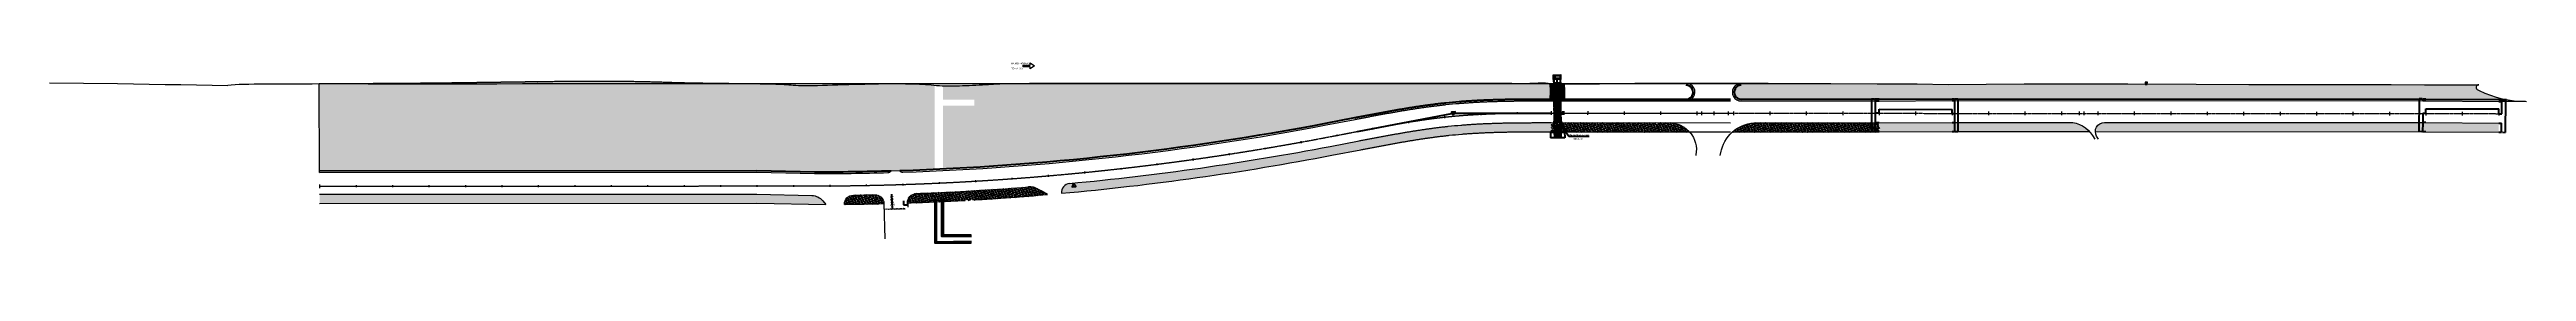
# Model space of a CAD drawing. Header units: millimetres. Extents: x -741734 to 900748, y -161760 to 44149.
# Drawn here: x -528690 to 830694, y -161760 to -54020 of the extents above; entities that cross this region are included whole.
import ezdxf

# ---------------------------------------------------------------- set-up
doc = ezdxf.new("R2010")
doc.units = ezdxf.units.MM
doc.header["$LTSCALE"] = 100
doc.header["$MEASUREMENT"] = 0
doc.set_wipeout_variables(frame=1)
for name, pattern in [('DASHDOT', [1, 0.5, -0.25, 0, -0.25]), ('XREF-CII-RSR-ROAD-RCTD-3A-PLAN$0$CENTER', [50.8, 31.75, -6.35, 6.35, -6.35]), ('XREF-CII-RSR-ROAD-RCTD-3A-PLAN$0$CENTERX2', [4, 2.5, -0.5, 0.5, -0.5]), ('XREF-CII-RSR-ROAD-RCTD-3A-PLAN$0$DASHED2', [9.525, 6.35, -3.175])]:
    doc.linetypes.add(name, pattern=pattern)
doc.layers.get('Defpoints').update_dxf_attribs({"color": 6, "lineweight": 0})
for name, color, linetype, lineweight in [('1', 1, 'Continuous', 18), ('3', 3, 'DASHDOT', 13), ('8', 251, 'Continuous', 0), ('ARC_TEXT', 255, 'Continuous', 13), ('XREF-CII-RSR-ROAD-RCTD-3A-PLAN$0$0-HATCH VIA HE', 8, 'XREF-CII-RSR-ROAD-RCTD-3A-PLAN$0$DASHED2', 25), ('XREF-CII-RSR-ROAD-RCTD-3A-PLAN$0$00-dimtk', 2, 'Continuous', 18), ('XREF-CII-RSR-ROAD-RCTD-3A-PLAN$0$1', 1, 'Continuous', 18), ('XREF-CII-RSR-ROAD-RCTD-3A-PLAN$0$11-cong trinh ngam', 161, 'Continuous', 18), ('XREF-CII-RSR-ROAD-RCTD-3A-PLAN$0$19.DUONGDO', 1, 'XREF-CII-RSR-ROAD-RCTD-3A-PLAN$0$CENTERX2', 18), ('XREF-CII-RSR-ROAD-RCTD-3A-PLAN$0$28.COC', 2, 'Continuous', 18), ('XREF-CII-RSR-ROAD-RCTD-3A-PLAN$0$5', 5, 'Continuous', 18), ('XREF-CII-RSR-ROAD-RCTD-3A-PLAN$0$BR. CAODO MIA', 8, 'Continuous', 18), ('XREF-CII-RSR-ROAD-RCTD-3A-PLAN$0$BR. GIENGTHU', 7, 'Continuous', 18), ('XREF-CII-RSR-ROAD-RCTD-3A-PLAN$0$BR. HATCH', 8, 'Continuous', 18)]:
    doc.layers.add(name, color=color, linetype=linetype, lineweight=lineweight)
for name, color, linetype in [('BINH THAI-profile REVISE$0$1', 1, 'Continuous'), ('TEXT', 255, 'Continuous'), ('XREF-CII-RSR-ROAD-RCTD-3A-PLAN$0$18.YTC', 2, 'Continuous'), ('XREF-CII-RSR-ROAD-RCTD-3A-PLAN$0$4', 4, 'XREF-CII-RSR-ROAD-RCTD-3A-PLAN$0$DASHED2'), ('XREF-CII-RSR-ROAD-RCTD-3A-PLAN$0$6', 6, 'Continuous'), ('XREF-CII-RSR-ROAD-RCTD-3A-PLAN$0$8', 8, 'XREF-CII-RSR-ROAD-RCTD-3A-PLAN$0$CENTER'), ('XREF-CII-RSR-ROAD-RCTD-3A-PLAN$0$mepviahe', 5, 'Continuous'), ('XREF-CII-RSR-ROAD-RCTD-3A-PLAN$0$TA', 3, 'XREF-CII-RSR-ROAD-RCTD-3A-PLAN$0$CENTER')]:
    doc.layers.add(name, color=color, linetype=linetype)
doc.styles.add('2', font='vn_uni.shx', dxfattribs={"width": 0.7, "height": 0.64})
doc.styles.add('DIMTEXT', font='arial.ttf', dxfattribs={"height": 0.6})
doc.styles.add('XREF-CII-RSR-ROAD-RCTD-3A-PLAN$0$2', font='vn_vni.shx', dxfattribs={"width": 0.7, "height": 0.8})
doc.styles.add('XREF-CII-RSR-ROAD-RCTD-3A-PLAN$0$BR.vn_vni', font='vn_vni.shx', dxfattribs={"width": 0.7})
doc.dimstyles.new('500.00m', dxfattribs={"dimscale": 0.5, "dimtxt": 1.6, "dimasz": 1.6, "dimexe": 1, "dimexo": 0, "dimgap": 0.6, "dimtad": 1, "dimdec": 0, "dimlfac": 1000, "dimzin": 0, "dimdsep": 46, "dimtxsty": 'DIMTEXT', "dimcen": 1, "dimdle": 0.2, "dimclrd": 2, "dimclre": 2, "dimclrt": 4, "dimadec": 1, "dimazin": 0, "dimtfac": 1, "dimtdec": 0, "dimtix": 1, "dimtmove": 2, "dimatfit": 3, "dimfxl": 1, "dimtolj": 1, "dimtzin": 0, "dimarcsym": 2})
doc.dimstyles.new('XREF-CII-RSR-ROAD-RCTD-3A-PLAN$0$BR.(1-10)1-100(cm)', dxfattribs={"dimscale": 10, "dimtxt": 1.6, "dimasz": 1.5, "dimexe": 1, "dimexo": 0, "dimgap": 0.5, "dimtad": 1, "dimdec": 0, "dimdsep": 46, "dimtxsty": 'XREF-CII-RSR-ROAD-RCTD-3A-PLAN$0$BR.vn_vni', "dimcen": 0, "dimdle": 1, "dimclrd": 2, "dimclre": 2, "dimclrt": 256, "dimadec": 0, "dimazin": 0, "dimtfac": 1, "dimtix": 1, "dimtofl": 0, "dimtmove": 0, "dimatfit": 3, "dimfxl": 1, "dimtolj": 1, "dimtzin": 0, "dimarcsym": 0})
doc.dimstyles.new('XREF-CII-RSR-ROAD-RCTD-3A-PLAN$0$BR.(1-1000)1-2000(m)', dxfattribs={"dimscale": 2, "dimtxt": 1.6, "dimasz": 1.5, "dimexe": 1, "dimexo": 0, "dimgap": 0.5, "dimtad": 1, "dimdec": 0, "dimzin": 0, "dimdsep": 46, "dimtxsty": 'XREF-CII-RSR-ROAD-RCTD-3A-PLAN$0$BR.vn_vni', "dimcen": 0, "dimdle": 1, "dimclrd": 6, "dimclre": 6, "dimclrt": 5, "dimadec": 0, "dimazin": 0, "dimtfac": 1, "dimtdec": 0, "dimtix": 1, "dimtofl": 0, "dimtmove": 0, "dimatfit": 3, "dimfxl": 1, "dimtolj": 1, "dimtzin": 0, "dimarcsym": 0})
doc.dimstyles.new('XREF-CII-RSR-ROAD-RCTD-3A-PLAN$0$BR.(1-1000)1-500(cm)', dxfattribs={"dimscale": 0.5, "dimtxt": 1.6, "dimasz": 1.5, "dimexe": 1, "dimexo": 0, "dimgap": 0.5, "dimtad": 1, "dimdec": 0, "dimlfac": 100, "dimdsep": 46, "dimtxsty": 'XREF-CII-RSR-ROAD-RCTD-3A-PLAN$0$BR.vn_vni', "dimcen": 0, "dimdle": 1, "dimclrd": 2, "dimclre": 2, "dimclrt": 256, "dimadec": 0, "dimazin": 0, "dimtfac": 1, "dimtix": 1, "dimtofl": 0, "dimtmove": 0, "dimatfit": 3, "dimfxl": 1, "dimtolj": 1, "dimtzin": 0, "dimarcsym": 0})
doc.dimstyles.new('XREF-CII-RSR-ROAD-RCTD-3A-PLAN$0$BR.(1-1000)1-500(m)', dxfattribs={"dimscale": 0.5, "dimtxt": 1.6, "dimasz": 1.5, "dimexe": 1, "dimexo": 0, "dimgap": 0.5, "dimtad": 1, "dimzin": 0, "dimdsep": 46, "dimtxsty": 'XREF-CII-RSR-ROAD-RCTD-3A-PLAN$0$BR.vn_vni', "dimcen": 0, "dimdle": 1, "dimclrd": 2, "dimclre": 2, "dimclrt": 2, "dimadec": 0, "dimazin": 0, "dimtfac": 1, "dimtix": 1, "dimtofl": 0, "dimtmove": 0, "dimatfit": 3, "dimfxl": 1, "dimtolj": 1, "dimtzin": 0, "dimarcsym": 0})
pattern_1 = [(298.93872587, (-1344009432.2, -45328395), (1222.5673382, 675.9719695), [1016, -381]), (28.93872587, (-1344009432.2, -45328395), (-675.9719695, 1222.5673382), [1016, -381])]
pattern_2 = [(90.03598, (-33384.3, 11158.6), (-898.5894, 897.4615), [238.125, -1557.9262]), (45.036, (-33384.3, 11158.6), (-898.5894, 897.4615), [238.125, -1031.875]), (135.036, (-33384.3, 11158.6), (-897.4615, -898.5894), [238.125, -1031.875])]
pattern_3 = [(0.76180185, (15980.84117, -8014.04408), (-0.001439286459, 0.108243606991), [0.0625, -0.125]), (120.76180185, (15980.84117, -8014.04408), (-0.093022070222, -0.055368262132), [0.0625, -0.125]), (60.76180185, (15980.90367, -8014.04325), (-0.094461356681, 0.052875344859), [0.0625, -0.125])]
pattern_4 = [(228.774293969, (15981.3973, -8013.23156), (-6.303743836234, -7.284422670819), [0.1076288, -10.65527043766]), (185.7312471928, (15981.32637, -8013.312513), (9.5885197923205, 0.9275172193972), [0.1846944, -18.284739809]), (133.271953543, (15981.142597, -8013.330957), (8.1162489828782, -8.6928995420359), [0.1302304, -12.8928260769]), (268.0351954708, (15980.833283, -8013.535086), (0.5872828821954, 16.0092191819676), [0.1681904, -16.6508464333]), (293.5951606428, (15980.827517, -8013.703177), (-4.1272345911832, 9.5459905001703), [0.164924, -16.32749850247]), (358.0351954708, (15980.89353, -8013.854313), (-16.0092191819676, 0.5872828821954), [0.1681904, -16.6508464333]), (38.4557469315, (15981.061623, -8013.86008), (-10.292758227929, -8.13751362895323), [0.2224232, -22.01987883913]), (73.0168348397, (15981.2358, -8013.721753), (5.3655942937993, 17.672871806086), [0.2099904, -20.78905719745]), (122.1910720798, (15981.297136, -8013.52092), (-6.5376549430603, 10.3140228740041), [0.16876, -16.7072584878]), (175.997864774, (15981.20723, -8013.3781), (8.809855095449, -0.6829737895334), [0.1926656, -9.44061006303]), (223.1589442628, (15981.015034, -8013.364655), (-9.4821965619449, -8.9268106488622), [0.2491584, -24.66670000384]), (139.575581299, (15981.62532, -8013.53256), (-5.663299338851, 4.725149796416), [0.0850408, -8.4190758502]), (172.2307408548, (15981.56058, -8013.477414), (10.4203461043797, -1.4616384864048), [0.1617896, -16.01720913293]), (225.761506465, (15981.4003, -8013.45554), (0.01063232304, -0.79992934295), [0.1131368, -1.0182340499]), (203.960096979, (15981.343, -8013.3603), (3.978382068657, 1.653020301081), [0.0609264, -6.0316920847]), (292.562915951, (15981.28733, -8013.38504), (-0.831826312059, 2.389155705802), [0.0861624, -4.2219694457]), (31.725262997, (15981.32039, -8013.4646), (2.378523382764, 1.631755655006), [0.1399432, -4.5248183159]), (162.326557642, (15981.43942, -8013.39102), (1.61049100893, -0.77866469687), [0.1011928, -2.42862932813]), (17.1510467988, (15980.82337, -8013.391205), (7.9673964603523, 2.5061112592151), [0.14176, -14.03427611734]), (71.1076824067, (15980.958826, -8013.3494), (-3.0827618183738, -8.8417520645645), [0.1189288, -11.77392619786]), (293.960096979, (15981.4373, -8013.23103), (-1.653020301081, 3.978382068657), [0.121852, -5.9707664847]), (344.3719661308, (15981.48678, -8013.342383), (-8.0311903985777, 2.293464798464), [0.14176, -14.03427611734]), (340.205461245, (15980.82996, -8013.88716), (-4.0209113608077, 1.546697070705), [0.136704, -6.69849899625]), (295.536647034, (15980.95859, -8013.933455), (-4.1166022681456, 8.7460611572238), [0.1145424, -11.3397144506]), (67.562915951, (15981.45593, -8014.03085), (1.546697070705, 4.020911360808), [0.121852, -5.9707664847]), (18.115531101, (15981.502434, -8013.918226), (-10.3565521661543, -3.3379375712742), [0.1341048, -13.2763388914]), (70.205461245, (15981.06396, -8014.03606), (-1.546697070705, -4.0209113608076), [0.068352, -6.76685099625]), (102.071438939, (15981.40793, -8014.0315), (-0.842458635097, 3.189085048748), [0.040792, -4.03842361087]), (166.725262997, (15981.3994, -8013.9916), (2.410420351877, -0.768032373834), [0.164924, -3.1335605005]), (186.7705124218, (15981.238883, -8013.95373), (7.9886611064275, 0.906252573322), [0.15284, -15.13113853963]), (304.45157399, (15981.32135, -8013.5366), (-0.82119398902, 1.589226362855), [0.1153776, -2.76906342037]), (353.9187330518, (15981.386617, -8013.63174), (13.6200634761657, -1.4191091942546), [0.2014352, -19.9420500992]), (61.706902366, (15981.58692, -8013.65308), (-3.125291110523, -5.6420346927757), [0.0823648, -8.1541393128]), (90.761506465, (15981.62596, -8013.58055), (-0.810561666, 0.7892970199), [0.048, -0.752]), (121.017943629, (15981.222565, -8013.929947), (3.274143633049, -5.5569761084753), [0.1111392, -11.00281599156]), (48.774293969, (15981.165294, -8013.8347), (6.303743836234, 7.284422670819), [0.2152576, -10.54764163766]), (0.761506465, (15981.30716, -8013.6728), (0.7892970199, 0.810561666), [0.208, -0.592]), (326.066352934, (15981.515137, -8013.670035), (8.073719690728, -5.4931821702498), [0.1264912, -12.52261944067]), (254.816110564, (15981.62008, -8013.74065), (-0.757400050796, -3.210349694824), [0.1164816, -5.70760631142]), (208.4074818288, (15981.589576, -8013.853062), (-15.092334285608, -8.2013075671786), [0.189652, -18.7755793458]), (176.1875852048, (15981.42276, -8013.943287), (-10.4097137813421, 0.6617091434583), [0.2006392, -19.86325872638])]

# ---------------------------------------------------------------- blocks, each defined once
blk = doc.blocks.new('BINH THAI-profile REVISE$0$cau bo hanh')
blk.add_wipeout([(-84.9, -81.8), (-82.7, -77.8), (-65.9, -87.1), (-58.4, -73.5), (-54.5, -75.7), (-64.2, -93.2)]).translate(0, 0, 378.7)
at = {"layer": 'BINH THAI-profile REVISE$0$1', "flags": 128}
for points in [[(-84.9, -81.8), (-64.2, -93.2), (-64.2, -93.2), (-54.5, -75.7)], [(-84.5, -81.1), (-64.4, -92.2), (-59.9, -83.8), (-55.1, -75.3)], [(-83.1, -78.5), (-65.7, -88.1), (-57.8, -73.8)], [(-82.7, -77.8), (-65.9, -87.1), (-58.4, -73.5)]]:
    blk.add_lwpolyline(points, dxfattribs=at)
at = {"layer": 'Defpoints', "flags": 128}
for points in [[(-84.7, -81.5), (-64.5, -92.7), (-59.6, -84.2), (-54.7, -75.5)], [(-82.8, -78.1), (-65.8, -87.5), (-58.2, -73.6)]]:
    blk.add_lwpolyline(points, dxfattribs=at)
blk = doc.blocks.new('XREF-CII-RSR-ROAD-RCTD-3A-PLAN$0$HG')
at = {"layer": 'XREF-CII-RSR-ROAD-RCTD-3A-PLAN$0$11-cong trinh ngam'}
for points in [[(-0.6, -0.6), (0.6, -0.6), (0.6, 0.6), (-0.6, 0.6)], [(-0.4, -0.4), (0.4, -0.4), (0.4, 0.4), (-0.4, 0.4)]]:
    blk.add_lwpolyline(points, close=True, dxfattribs=at)
blk.add_lwpolyline([(0.4, 0.4), (-0.4, -0.4)], dxfattribs=at)
blk = doc.blocks.new('*D69')
at = {"layer": 'Defpoints', "color": 0, "transparency": 16777216}
for p in [(369504, -70280), (374314, -69828)]:
    blk.add_point(p, dxfattribs=at)
at = {"layer": 'XREF-CII-RSR-ROAD-RCTD-3A-PLAN$0$BR. CAODO MIA', "color": 2, "lineweight": -2, "transparency": 16777216}
blk.add_line((374319, -69827), (374315, -69828), dxfattribs=at)
at = {"layer": 'XREF-CII-RSR-ROAD-RCTD-3A-PLAN$0$BR. CAODO MIA', "color": 2, "transparency": 16777216}
blk.add_solid([(374315, -69827), (374315, -69828), (374314, -69828)], dxfattribs=at)
at = {"layer": 'XREF-CII-RSR-ROAD-RCTD-3A-PLAN$0$BR. CAODO MIA', "color": 2, "transparency": 16777216, "insert": (374317, -69827), "char_height": 0.8, "attachment_point": 5, "rotation": 5.372434, "style": 'XREF-CII-RSR-ROAD-RCTD-3A-PLAN$0$2'}
blk.add_mtext('\\A1;R4832', dxfattribs=at)
blk = doc.blocks.new('*D70')
at = {"layer": 'Defpoints', "color": 0, "transparency": 16777216}
for p in [(394879, -70400), (399683, -70311)]:
    blk.add_point(p, dxfattribs=at)
at = {"layer": 'XREF-CII-RSR-ROAD-RCTD-3A-PLAN$0$BR. CAODO MIA', "color": 2, "lineweight": -2, "transparency": 16777216}
blk.add_line((394875, -70400), (394878, -70400), dxfattribs=at)
at = {"layer": 'XREF-CII-RSR-ROAD-RCTD-3A-PLAN$0$BR. CAODO MIA', "color": 2, "transparency": 16777216}
blk.add_solid([(394878, -70400), (394878, -70400), (394879, -70400)], dxfattribs=at)
at = {"layer": 'XREF-CII-RSR-ROAD-RCTD-3A-PLAN$0$BR. CAODO MIA', "color": 2, "transparency": 16777216, "insert": (394876, -70399), "char_height": 0.8, "attachment_point": 5, "rotation": 1.060045, "style": 'XREF-CII-RSR-ROAD-RCTD-3A-PLAN$0$2'}
blk.add_mtext('\\A1;R4804', dxfattribs=at)
blk = doc.blocks.new('XREF-CII-RSR-ROAD-RCTD-3A-PLAN$0$H16')
for p, q in [((-1.2, 1.8), (-1.3, 1.7)), ((-1.2, 1.8), (0, 1.8)), ((0, 1.8), (0, -1.8)), ((-1.2, -1.8), (-1.3, -1.7)), ((-1.2, -1.8), (0, -1.8))]:
    blk.add_line(p, q)
for points in [[(-1.3, 1.7), (-1.3, -1.7)], [(-1.2, 1.8), (-1.2, 1.8)], [(-1.2, -1.8), (-1.2, -1.8)]]:
    blk.add_lwpolyline(points)
at = {"layer": 'XREF-CII-RSR-ROAD-RCTD-3A-PLAN$0$4', "ltscale": 0.5}
for p, q in [((-0.1, 0.1), (-1.3, 0.1)), ((-1.2, 0.1), (-1.2, 1.8)), ((-0.1, 0.1), (-0.1, 1.8)), ((-0.1, -0.1), (-1.3, -0.1)), ((-1.3, -1.7), (-0.1, -1.7)), ((-1.2, -1.8), (-1.2, -0.1)), ((-0.1, -1.8), (-0.1, -0.1))]:
    blk.add_line(p, q, dxfattribs=at)
at = {"layer": 'XREF-CII-RSR-ROAD-RCTD-3A-PLAN$0$4'}
for p, q in [((-0.1, 1.8), (0, 1.8)), ((-0.1, -1.8), (0, -1.8))]:
    blk.add_line(p, q, dxfattribs=at)
at = {"layer": 'XREF-CII-RSR-ROAD-RCTD-3A-PLAN$0$4', "ltscale": 0.5}
blk.add_lwpolyline([(-1.3, 1.7), (-0.1, 1.7)], dxfattribs=at)
at = {"layer": 'XREF-CII-RSR-ROAD-RCTD-3A-PLAN$0$TA', "ltscale": 0.2}
blk.add_line((0, 0), (-1.3, 0), dxfattribs=at)
blk = doc.blocks.new('XREF-CII-RSR-ROAD-RCTD-3A-PLAN$0$PP')
at = {"layer": 'XREF-CII-RSR-ROAD-RCTD-3A-PLAN$0$5'}
h = blk.add_hatch(dxfattribs=at)
h.set_pattern_fill('ANSI31', color=256, scale=0.02, angle=61.7739, style=0)
h.set_pattern_definition([(106.773942, (82.02957, 260.78847), (-0.060798129, -0.01832587), [])])
h.paths.add_polyline_path([(0.1, 1.2), (-0.1, 0.8), (0.3, 0.6), (0.5, 1)])
h.paths.add_polyline_path([(0.5, 1), (0.3, 0.6), (0.6, 0.5), (0.8, 0.8)], flags=17)
h.paths.add_polyline_path([(0.3, 0.6), (0.1, 0.3), (0.4, 0.1), (0.6, 0.5)])
h.paths.add_polyline_path([(-0.1, 0.8), (-0.3, 0.5), (0.1, 0.3), (0.3, 0.6)])
h.paths.add_polyline_path([(-0.3, 0.5), (-0.3, 0.5), (-0.3, 0.5), (0.1, 0.3), (0.1, 0.3)])
h.paths.add_polyline_path([(-0.1, 0.9), (-0.3, 0.5), (-0.3, 0.5), (-0.1, 0.8)])
h.paths.add_polyline_path([(0.1, 1.3), (-0.1, 0.9), (-0.1, 0.8), (0.1, 1.2), (0.5, 1), (0.5, 1)])
h.paths.add_polyline_path([(0.5, 1), (0.5, 1), (0.8, 0.8), (0.6, 0.5), (0.7, 0.4), (0.9, 0.8), (0.7, 0.9)])
h.paths.add_polyline_path([(0.6, 0.5), (0.4, 0.1), (0.5, 0.1), (0.7, 0.4)])
h.paths.add_polyline_path([(0.1, 0.3), (0.1, 0.3), (0.5, 0), (0.5, 0.1), (0.4, 0.1)])
h.paths.add_polyline_path([(0.2, 0.5), (0.3, 0.8), (0.2, 0.9), (0.1, 0.6)], flags=9)
for p, q in [((-1.2, 0.7), (0.8, 4.4)), ((1.1, -0.6), (-1.2, 0.7)), ((-0.5, 0.4), (0.1, 1.6)), ((0.5, -0.2), (-0.5, 0.4)), ((-0.3, 0.5), (0.1, 1.3)), ((-0.3, 0.5), (0.1, 1.3)), ((0.5, 0), (-0.3, 0.5)), ((0.5, 0), (-0.3, 0.5)), ((1.2, 1.1), (0.1, 1.6)), ((0.9, 0.8), (0.1, 1.3)), ((0.9, 0.8), (0.1, 1.3)), ((0.1, 1.3), (0.1, 1.3)), ((1.2, 1.1), (0.5, -0.2)), ((0.9, 0.8), (0.5, 0)), ((0.9, 0.8), (0.5, 0)), ((0.7, 0.9), (0.9, 0.8)), ((0.8, 4.4), (3.2, 3.2)), ((3.2, 3.2), (1.1, -0.6))]:
    blk.add_line(p, q)
at = {"layer": 'XREF-CII-RSR-ROAD-RCTD-3A-PLAN$0$4', "ltscale": 0.4}
for p, q in [((1.1, 3.9), (-0.7, 0.7)), ((-0.7, 0.7), (1.1, 3.9)), ((2.6, 3.1), (0.8, -0.1)), ((1.1, 3.9), (2.6, 3.1))]:
    blk.add_line(p, q, dxfattribs=at)
at = {"layer": 'XREF-CII-RSR-ROAD-RCTD-3A-PLAN$0$4', "ltscale": 0.5}
blk.add_line((-0.7, 0.7), (0.8, -0.1), dxfattribs=at)
at = {"layer": 'XREF-CII-RSR-ROAD-RCTD-3A-PLAN$0$4', "ltscale": 3}
for p, q in [((0.1, 1.2), (-0.3, 0.5)), ((0.8, 0.8), (0.1, 1.2)), ((0.4, 0.1), (0.8, 0.8))]:
    blk.add_line(p, q, dxfattribs=at)
blk = doc.blocks.new('XREF-CII-RSR-ROAD-RCTD-3A-PLAN$0$mb cong ngang')
at = {"layer": 'XREF-CII-RSR-ROAD-RCTD-3A-PLAN$0$5', "ltscale": 2}
h = blk.add_hatch(dxfattribs=at)
h.set_pattern_fill('ANSI31', color=256, scale=0.8, angle=0.7615, style=0)
h.set_pattern_definition([(45.761506465, (15980.47118, -8013.02774), (-0.0716442063234, 0.0697646593935), [])])
h.paths.add_polyline_path([(610863.8, 1198352.9), (610863.3, 1198353.1), (610863, 1198352.7), (610863.5, 1198352.5)])
h.paths.add_polyline_path([(610864.4, 1198354.1), (610864.1, 1198354.3), (610863.3, 1198353.1), (610863.8, 1198352.9)])
edge = h.paths.add_edge_path()
edge.add_spline(control_points=[(610865.6, 1198356.3), (610865.5, 1198356.4), (610865.4, 1198356.5), (610865.2, 1198356.6)], knot_values=[3.919941, 3.919941, 3.919941, 3.919941, 4.32614, 4.32614, 4.32614, 4.32614], degree=3, periodic=0)
edge.add_line((610865.2, 1198356.6), (610864.1, 1198354.3))
edge.add_line((610864.1, 1198354.3), (610864.4, 1198354.1))
edge.add_line((610864.4, 1198354.1), (610865.6, 1198356.3))
edge = h.paths.add_edge_path()
edge.add_spline(control_points=[(610865.2, 1198356.6), (610865.4, 1198356.5), (610865.5, 1198356.4), (610865.6, 1198356.3)], knot_values=[3.919941, 3.919941, 3.919941, 3.919941, 4.32614, 4.32614, 4.32614, 4.32614], degree=3, periodic=0)
edge.add_line((610865.6, 1198356.3), (610866.2, 1198357.4))
edge.add_line((610866.2, 1198357.4), (610865.7, 1198357.6))
edge.add_line((610865.7, 1198357.6), (610865.2, 1198356.6))
h.paths.add_polyline_path([(610866.8, 1198358.6), (610866.4, 1198358.8), (610865.7, 1198357.6), (610866.2, 1198357.4)])
h.paths.add_polyline_path([(610867.1, 1198359), (610866.6, 1198359.3), (610866.4, 1198358.8), (610866.8, 1198358.6)])
at = {"layer": 'XREF-CII-RSR-ROAD-RCTD-3A-PLAN$0$5'}
h = blk.add_hatch(dxfattribs=at)
h.set_pattern_fill('ANSI34', color=256, scale=0.5, angle=45.7615, style=0)
h.set_pattern_definition([(90.761506465, (15980.61322, -8012.7546), (-0.37496687951, -0.00498390142), []), (90.761506465, (15980.6749, -8012.69128), (-0.37496687951, -0.00498390142), []), (90.761506465, (15980.73655, -8012.62795), (-0.37496687951, -0.00498390142), []), (90.761506465, (15980.7982, -8012.56463), (-0.37496687951, -0.00498390142), [])])
h.paths.add_polyline_path([(610864.4, 1198354.1), (610863.8, 1198352.9), (610866.4, 1198351.5), (610867.1, 1198352.7)])
h.paths.add_polyline_path([(610863.8, 1198352.9), (610863.5, 1198352.5), (610866.2, 1198351.1), (610866.4, 1198351.5)])
h.paths.add_polyline_path([(610869.5, 1198357.2), (610866.8, 1198358.6), (610866.2, 1198357.4), (610868.8, 1198356)])
h.paths.add_polyline_path([(610867.1, 1198359), (610866.8, 1198358.6), (610869.5, 1198357.2), (610869.7, 1198357.7)])
h = blk.add_hatch(dxfattribs=at)
h.set_pattern_fill('ANSI37', color=256, scale=2, angle=15.7615, style=0)
h.set_pattern_definition([(60.761506465, (15980.61322, -8012.7546), (-0.218148529295, 0.122111503007), []), (150.761506465, (15980.61322, -8012.7546), (-0.122111503007, -0.218148529295), [])])
h.paths.add_polyline_path([(610868.8, 1198356), (610866.2, 1198357.4), (610864.4, 1198354.1), (610867.1, 1198352.7)])
h.paths.add_polyline_path([(610866.4, 1198354.6), (610866.8, 1198355.4), (610866.4, 1198355.7), (610865.9, 1198354.8)], flags=16)
h.paths.add_polyline_path([(610865.7, 1198354.4), (610866.5, 1198355.8), (610866.2, 1198355.9), (610865.4, 1198354.5)], flags=16)
h = blk.add_hatch(dxfattribs=at)
h.set_pattern_fill('HEX', color=256, scale=0.5, angle=0.7618, style=0)
h.set_pattern_definition(pattern_3)
h.paths.add_polyline_path([(610871.3, 1198350.4), (610867.1, 1198352.7), (610866.2, 1198351.1), (610870.6, 1198349.2)])
h.paths.add_polyline_path([(610866.2, 1198351.1), (610870.3, 1198348.7), (610870.6, 1198349.2)])
h = blk.add_hatch(dxfattribs=at)
h.set_pattern_fill('GRAVEL', color=256, scale=0.8, angle=0.7615, style=0)
h.set_pattern_definition(pattern_4)
h.paths.add_polyline_path([(610870.3, 1198352), (610870.7, 1198352.8), (610870.4, 1198352.9), (610870, 1198352.1)], flags=16)
h.paths.add_polyline_path([(610869.9, 1198351.8), (610870.6, 1198353.1), (610870.3, 1198353.3), (610869.6, 1198352)], flags=16)
h.paths.add_polyline_path([(610867.1, 1198352.7), (610868.7, 1198351.9), (610870.4, 1198355.1), (610868.8, 1198356)])
h.paths.add_polyline_path([(610868.7, 1198351.9), (610871.3, 1198350.4), (610873, 1198353.7), (610870.4, 1198355.1)])
h = blk.add_hatch(dxfattribs=at)
h.set_pattern_fill('HEX', color=256, scale=0.5, angle=0.7618, style=0)
h.set_pattern_definition(pattern_3)
h.paths.add_polyline_path([(610869.7, 1198357.7), (610869, 1198356.3), (610873.7, 1198354.9), (610874, 1198355.4)])
h.paths.add_polyline_path([(610873.7, 1198354.9), (610869, 1198356.3), (610868.8, 1198356), (610873, 1198353.7)])
at = {"layer": 'XREF-CII-RSR-ROAD-RCTD-3A-PLAN$0$5', "ltscale": 2}
h = blk.add_hatch(dxfattribs=at)
h.set_pattern_fill('ANSI31', color=256, scale=0.8, angle=0.6981, style=0)
h.set_pattern_definition([(45.6980784205, (15980.84117, -8014.04408), (-0.071566930993, 0.069843928786), [])])
h.paths.add_polyline_path([(610874.3, 1198355.2), (610870.7, 1198348.5), (610870.3, 1198348.7), (610874, 1198355.4)])
edge = h.paths.add_edge_path(flags=16)
edge.add_line((610870.5, 1198348.7), (610870.5, 1198348.7))
at = {"layer": 'XREF-CII-RSR-ROAD-RCTD-3A-PLAN$0$5'}
h = blk.add_hatch(dxfattribs=at)
h.set_pattern_fill('ANSI31', color=256, angle=0.7615)
h.set_pattern_definition([(45.761506465, (15980.83198, -8014.03915), (-0.089555257904, 0.087205824242), [])])
h.paths.add_polyline_path([(610883.7, 1198348.2), (610881.7, 1198344.6), (610884.1, 1198343.3), (610886.1, 1198346.9)])
h.paths.add_polyline_path([(610883.7, 1198347.9), (610885.8, 1198346.8), (610884.1, 1198343.6), (610882, 1198344.7)], flags=16)
h = blk.add_hatch(dxfattribs=at)
h.set_pattern_fill('ANSI31', color=256, scale=0.8, angle=360.6982, style=0)
h.set_pattern_definition([(45.6981731315, (15980.83198, -8014.03915), (-0.071567046446, 0.069843810485), [])])
h.paths.add_polyline_path([(610886.7, 1198340.6), (610886.3, 1198340.8), (610886, 1198340.2), (610886.4, 1198340.1)])
h.paths.add_polyline_path([(610887.3, 1198341.8), (610887, 1198342), (610887, 1198342), (610886.3, 1198340.8), (610886.7, 1198340.6)])
h.paths.add_polyline_path([(610887.3, 1198342), (610887.1, 1198342.1), (610887, 1198342), (610887.3, 1198341.8), (610887.4, 1198341.9), (610887.3, 1198341.9)])
h.paths.add_polyline_path([(610888.1, 1198343.4), (610887.8, 1198343.6), (610887.1, 1198342.1), (610887.3, 1198342)])
h.paths.add_polyline_path([(610888.2, 1198343.4), (610887.8, 1198343.6), (610887.8, 1198343.6), (610888.1, 1198343.4), (610887.3, 1198341.9), (610887.4, 1198341.9)])
h.paths.add_polyline_path([(610887.8, 1198343.6), (610888.2, 1198343.4), (610889.1, 1198345.1), (610889.1, 1198345.1), (610888.7, 1198345.2)])
h.paths.add_polyline_path([(610889.7, 1198346.3), (610889.4, 1198346.5), (610888.7, 1198345.2), (610889.1, 1198345.1)])
h.paths.add_polyline_path([(610890, 1198346.8), (610889.7, 1198347), (610889.4, 1198346.5), (610889.7, 1198346.3)])
h = blk.add_hatch(dxfattribs=at)
h.set_pattern_fill('GRAVEL', color=256, scale=0.8, angle=0.7615, style=0)
h.set_pattern_definition(pattern_4)
h.paths.add_polyline_path([(610891.7, 1198343.6), (610889.1, 1198345.1), (610887.3, 1198341.8), (610890, 1198340.4)])
h.paths.add_polyline_path([(610889.2, 1198342.1), (610889.6, 1198342.8), (610889.3, 1198343), (610888.9, 1198342.2)], flags=24)
h.paths.add_polyline_path([(610888.8, 1198341.9), (610889.5, 1198343.2), (610889.2, 1198343.4), (610888.5, 1198342.1)], flags=24)
at = {"ltscale": 2}
for p, q in [((610861.7, 1198355.5), (610864.1, 1198354.3)), ((610861.8, 1198355.7), (610864.5, 1198354.3)), ((610862.5, 1198357.1), (610865.3, 1198355.7)), ((610862.6, 1198357.2), (610865.3, 1198355.8)), ((610863.3, 1198358.7), (610866.1, 1198357.2)), ((610863.8, 1198352.9), (610863.3, 1198353.1)), ((610863.4, 1198358.8), (610865.8, 1198357.6)), ((610864.4, 1198354.1), (610863.5, 1198352.5)), ((610866.2, 1198357.4), (610864.4, 1198354.1)), ((610866.8, 1198358.6), (610866.4, 1198358.8)), ((610874, 1198355.4), (610870.3, 1198348.7)), ((610874.3, 1198355.2), (610870.7, 1198348.5)), ((610870.7, 1198348.5), (610870.3, 1198348.7)), ((610889.7, 1198347), (610886, 1198340.2)), ((610886, 1198340.2), (610889, 1198338.6)), ((610890, 1198346.8), (610886.4, 1198340)), ((610887, 1198342), (610890, 1198340.4)), ((610888.7, 1198345.2), (610891.7, 1198343.6)), ((610892.7, 1198345.4), (610889, 1198338.6)), ((610889.7, 1198347), (610892.7, 1198345.4))]:
    blk.add_line(p, q, dxfattribs=at)
at = {"ltscale": 0.3}
for p, q in [((610863, 1198352.7), (610866.2, 1198351.1)), ((610864.1, 1198354.3), (610867.1, 1198352.7)), ((610865.8, 1198357.6), (610868.8, 1198356)), ((610867.1, 1198359), (610866.2, 1198357.4)), ((610869.7, 1198357.7), (610866.2, 1198351.1)), ((610866.6, 1198359.3), (610869.7, 1198357.7))]:
    blk.add_line(p, q, dxfattribs=at)
at = {"ltscale": 2}
for points in [[(610869.7, 1198357.7), (610874, 1198355.4)], [(610874.3, 1198355.2), (610874, 1198355.4)], [(610866.2, 1198351.1), (610870.3, 1198348.7)]]:
    blk.add_lwpolyline(points, dxfattribs=at)
at = {"layer": 'XREF-CII-RSR-ROAD-RCTD-3A-PLAN$0$4', "ltscale": 0.4}
blk.add_line((610865.1, 1198357.9), (610863.4, 1198354.7), dxfattribs=at)
blk.add_line((610865.1, 1198357.9), (610863.4, 1198354.7), dxfattribs=at)
at = {"layer": 'XREF-CII-RSR-ROAD-RCTD-3A-PLAN$0$4', "ltscale": 3}
for p, q in [((610874.4, 1198352.9), (610874.4, 1198352.9)), ((610886.9, 1198346.2), (610886.9, 1198346.2))]:
    blk.add_line(p, q, dxfattribs=at)
at = {"layer": 'XREF-CII-RSR-ROAD-RCTD-3A-PLAN$0$6'}
for p, q in [((610881.7, 1198344.6), (610883.7, 1198348.2)), ((610884.1, 1198343.3), (610886.1, 1198346.9)), ((610884.1, 1198343.6), (610885.8, 1198346.8))]:
    blk.add_line(p, q, dxfattribs=at)
for points in [[(610881.7, 1198344.6), (610884.1, 1198343.3)], [(610882, 1198344.7), (610884.1, 1198343.6)], [(610883.7, 1198348.2), (610886.1, 1198346.9)], [(610883.7, 1198347.9), (610885.8, 1198346.8)]]:
    blk.add_lwpolyline(points, dxfattribs=at)
at = {"layer": 'XREF-CII-RSR-ROAD-RCTD-3A-PLAN$0$8', "ltscale": 0.1}
for p, q in [((610863.8, 1198352.9), (610866.4, 1198351.5)), ((610866.8, 1198358.6), (610869.5, 1198357.2))]:
    blk.add_line(p, q, dxfattribs=at)
blk.add_lwpolyline([(610866.4, 1198358.8), (610863.5, 1198353.1), (610863.8, 1198352.9), (610866.7, 1198358.7)], close=True, dxfattribs=at)
at = {"layer": 'XREF-CII-RSR-ROAD-RCTD-3A-PLAN$0$8'}
for points in [[(610867.1, 1198352.8), (610871.3, 1198350.4)], [(610868.8, 1198356), (610873, 1198353.7)]]:
    blk.add_lwpolyline(points, dxfattribs=at)
at = {"layer": 'XREF-CII-RSR-ROAD-RCTD-3A-PLAN$0$8', "ltscale": 0.1}
for points in [[(610869.5, 1198357.2), (610873.7, 1198355)], [(610866.4, 1198351.5), (610870.6, 1198349.1)]]:
    blk.add_lwpolyline(points, dxfattribs=at)
at = {"rotation": 331.789269733123}
for p in [(610873.3, 1198351.4), (610874.3, 1198350.9), (610875.4, 1198350.3), (610876.5, 1198349.7), (610877.5, 1198349.1), (610878.6, 1198348.6), (610879.7, 1198348), (610880.7, 1198347.4), (610881.8, 1198346.9), (610882.9, 1198346.3), (610886.1, 1198344.6), (610887.1, 1198344), (610888.2, 1198343.4)]:
    blk.add_blockref('XREF-CII-RSR-ROAD-RCTD-3A-PLAN$0$H16', p, dxfattribs=at)
at = {"layer": 'XREF-CII-RSR-ROAD-RCTD-3A-PLAN$0$1', "ltscale": 2, "rotation": 0.7615064648061469}
blk.add_blockref('XREF-CII-RSR-ROAD-RCTD-3A-PLAN$0$PP', (610860.4, 1198355.9), dxfattribs=at)
blk = doc.blocks.new('*D91')
at = {"layer": 'Defpoints', "color": 0, "transparency": 16777216}
for p in [(595288, -88681), (599087, -91932)]:
    blk.add_point(p, dxfattribs=at)
at = {"layer": 'XREF-CII-RSR-ROAD-RCTD-3A-PLAN$0$00-dimtk', "color": 2, "lineweight": -2, "transparency": 16777216}
blk.add_line((595284, -88678), (595287, -88681), dxfattribs=at)
at = {"layer": 'XREF-CII-RSR-ROAD-RCTD-3A-PLAN$0$00-dimtk', "color": 2, "transparency": 16777216}
blk.add_solid([(595287, -88681), (595287, -88681), (595288, -88681)], dxfattribs=at)
at = {"layer": 'XREF-CII-RSR-ROAD-RCTD-3A-PLAN$0$00-dimtk', "color": 2, "transparency": 16777216, "insert": (595286, -88679), "char_height": 0.8, "attachment_point": 5, "rotation": 319.446688, "style": 'XREF-CII-RSR-ROAD-RCTD-3A-PLAN$0$2'}
blk.add_mtext('\\A1;R5000', dxfattribs=at)
blk = doc.blocks.new('*D71')
at = {"layer": 'Defpoints', "color": 0, "transparency": 16777216}
for p in [(473331, -75158), (475469, -75160), (475470, -74160)]:
    blk.add_point(p, dxfattribs=at)
at = {"layer": 'XREF-CII-RSR-ROAD-RCTD-3A-PLAN$0$00-dimtk', "color": 2, "lineweight": -2, "transparency": 16777216}
for p, q in [((475469, -75160), (473330, -75158)), ((475470, -74160), (473331, -74158)), ((473331, -74159), (473331, -75158))]:
    blk.add_line(p, q, dxfattribs=at)
at = {"layer": 'XREF-CII-RSR-ROAD-RCTD-3A-PLAN$0$00-dimtk', "color": 2, "transparency": 16777216}
for points in [[(473331, -74159), (473332, -74159), (473331, -74158)], [(473331, -75158), (473331, -75158), (473331, -75158)]]:
    blk.add_solid(points, dxfattribs=at)
at = {"layer": 'XREF-CII-RSR-ROAD-RCTD-3A-PLAN$0$00-dimtk', "color": 2, "transparency": 16777216, "insert": (473331, -74658), "char_height": 0.8, "attachment_point": 5, "rotation": 89.966489, "style": 'XREF-CII-RSR-ROAD-RCTD-3A-PLAN$0$BR.vn_vni'}
blk.add_mtext('\\A1;1000.00', dxfattribs=at)
blk = doc.blocks.new('*D72')
at = {"layer": 'Defpoints', "color": 0, "transparency": 16777216}
for p in [(475469, -75160), (473327, -81908), (475465, -81909)]:
    blk.add_point(p, dxfattribs=at)
at = {"layer": 'XREF-CII-RSR-ROAD-RCTD-3A-PLAN$0$00-dimtk', "color": 2, "lineweight": -2, "transparency": 16777216}
for p, q in [((473331, -75159), (473327, -81907)), ((475469, -75160), (473330, -75158)), ((475465, -81909), (473326, -81908))]:
    blk.add_line(p, q, dxfattribs=at)
at = {"layer": 'XREF-CII-RSR-ROAD-RCTD-3A-PLAN$0$00-dimtk', "color": 2, "transparency": 16777216}
for points in [[(473331, -75159), (473331, -75159), (473331, -75158)], [(473327, -81907), (473327, -81907), (473327, -81908)]]:
    blk.add_solid(points, dxfattribs=at)
at = {"layer": 'XREF-CII-RSR-ROAD-RCTD-3A-PLAN$0$00-dimtk', "color": 2, "transparency": 16777216, "insert": (473328, -78533), "char_height": 0.8, "attachment_point": 5, "rotation": 89.966489, "style": 'XREF-CII-RSR-ROAD-RCTD-3A-PLAN$0$BR.vn_vni'}
blk.add_mtext('\\A1;6749.63', dxfattribs=at)
blk = doc.blocks.new('*D73')
at = {"layer": 'Defpoints', "color": 0, "transparency": 16777216}
for p in [(473324, -87158), (475462, -87160), (475465, -81909)]:
    blk.add_point(p, dxfattribs=at)
at = {"layer": 'XREF-CII-RSR-ROAD-RCTD-3A-PLAN$0$00-dimtk', "color": 2, "lineweight": -2, "transparency": 16777216}
for p, q in [((475462, -87160), (473323, -87158)), ((473327, -81909), (473324, -87158)), ((475465, -81909), (473326, -81908))]:
    blk.add_line(p, q, dxfattribs=at)
at = {"layer": 'XREF-CII-RSR-ROAD-RCTD-3A-PLAN$0$00-dimtk', "color": 2, "transparency": 16777216}
for points in [[(473324, -87158), (473324, -87158), (473324, -87158)], [(473327, -81909), (473327, -81909), (473327, -81908)]]:
    blk.add_solid(points, dxfattribs=at)
at = {"layer": 'XREF-CII-RSR-ROAD-RCTD-3A-PLAN$0$00-dimtk', "color": 2, "transparency": 16777216, "insert": (473325, -84533), "char_height": 0.8, "attachment_point": 5, "rotation": 89.966489, "style": 'XREF-CII-RSR-ROAD-RCTD-3A-PLAN$0$BR.vn_vni'}
blk.add_mtext('\\A1;5250.37', dxfattribs=at)
blk = doc.blocks.new('*D74')
at = {"layer": 'Defpoints', "color": 0, "transparency": 16777216}
for p in [(473321, -92158), (475459, -92160), (475462, -87160)]:
    blk.add_point(p, dxfattribs=at)
at = {"layer": 'XREF-CII-RSR-ROAD-RCTD-3A-PLAN$0$00-dimtk', "color": 2, "lineweight": -2, "transparency": 16777216}
for p, q in [((475459, -92160), (473320, -92158)), ((473324, -87159), (473321, -92158)), ((475462, -87160), (473323, -87158))]:
    blk.add_line(p, q, dxfattribs=at)
at = {"layer": 'XREF-CII-RSR-ROAD-RCTD-3A-PLAN$0$00-dimtk', "color": 2, "transparency": 16777216}
for points in [[(473321, -92158), (473321, -92158), (473321, -92158)], [(473324, -87159), (473324, -87159), (473324, -87158)]]:
    blk.add_solid(points, dxfattribs=at)
at = {"layer": 'XREF-CII-RSR-ROAD-RCTD-3A-PLAN$0$00-dimtk', "color": 2, "transparency": 16777216, "insert": (473322, -89658), "char_height": 0.8, "attachment_point": 5, "rotation": 89.966489, "style": 'XREF-CII-RSR-ROAD-RCTD-3A-PLAN$0$BR.vn_vni'}
blk.add_mtext('\\A1;5000.00', dxfattribs=at)
blk = doc.blocks.new('*D75')
at = {"layer": 'Defpoints', "color": 0, "transparency": 16777216}
for p in [(472831, -74158), (471318, -92157), (472821, -92158)]:
    blk.add_point(p, dxfattribs=at)
at = {"layer": 'XREF-CII-RSR-ROAD-RCTD-3A-PLAN$0$00-dimtk', "color": 2, "lineweight": -2, "transparency": 16777216}
for p, q in [((471329, -74158), (471318, -92157)), ((472831, -74158), (471328, -74157)), ((472821, -92158), (471318, -92157))]:
    blk.add_line(p, q, dxfattribs=at)
at = {"layer": 'XREF-CII-RSR-ROAD-RCTD-3A-PLAN$0$00-dimtk', "color": 2, "transparency": 16777216}
for points in [[(471329, -74158), (471329, -74158), (471329, -74157)], [(471318, -92157), (471318, -92157), (471318, -92157)]]:
    blk.add_solid(points, dxfattribs=at)
at = {"layer": 'XREF-CII-RSR-ROAD-RCTD-3A-PLAN$0$00-dimtk', "color": 2, "transparency": 16777216, "insert": (471323, -83157), "char_height": 0.8, "attachment_point": 5, "rotation": 89.966489, "style": 'XREF-CII-RSR-ROAD-RCTD-3A-PLAN$0$BR.vn_vni'}
blk.add_mtext('\\A1;18000.00', dxfattribs=at)
blk = doc.blocks.new('*D92')
at = {"layer": 'Defpoints', "color": 0, "transparency": 16777216}
for p in [(515466, -79729), (475465, -81909), (515465, -81933)]:
    blk.add_point(p, dxfattribs=at)
at = {"layer": 'XREF-CII-RSR-ROAD-RCTD-3A-PLAN$0$00-dimtk', "color": 2, "lineweight": -2, "transparency": 16777216}
for p, q in [((475465, -81909), (475466, -79705)), ((475467, -79705), (515466, -79729)), ((515465, -81933), (515466, -79728))]:
    blk.add_line(p, q, dxfattribs=at)
at = {"layer": 'XREF-CII-RSR-ROAD-RCTD-3A-PLAN$0$00-dimtk', "color": 2, "transparency": 16777216}
for points in [[(475467, -79705), (475467, -79706), (475466, -79705)], [(515466, -79729), (515466, -79729), (515466, -79729)]]:
    blk.add_solid(points, dxfattribs=at)
at = {"layer": 'XREF-CII-RSR-ROAD-RCTD-3A-PLAN$0$00-dimtk', "color": 2, "transparency": 16777216, "insert": (495466, -79716), "char_height": 0.8, "attachment_point": 5, "rotation": 359.966489, "style": 'XREF-CII-RSR-ROAD-RCTD-3A-PLAN$0$BR.vn_vni'}
blk.add_mtext('\\A1;40000.00', dxfattribs=at)
blk = doc.blocks.new('*D93')
at = {"layer": 'Defpoints', "color": 0, "transparency": 16777216}
for p in [(515469, -74883), (515470, -73883), (516722, -74884)]:
    blk.add_point(p, dxfattribs=at)
at = {"layer": 'XREF-CII-RSR-ROAD-RCTD-3A-PLAN$0$00-dimtk', "color": 2, "lineweight": -2, "transparency": 16777216}
for p, q in [((515469, -74883), (516722, -74884)), ((515470, -73883), (516723, -73884)), ((516722, -73885), (516722, -74883))]:
    blk.add_line(p, q, dxfattribs=at)
at = {"layer": 'XREF-CII-RSR-ROAD-RCTD-3A-PLAN$0$00-dimtk', "color": 2, "transparency": 16777216}
for points in [[(516722, -73885), (516722, -73885), (516722, -73884)], [(516722, -74883), (516722, -74883), (516722, -74884)]]:
    blk.add_solid(points, dxfattribs=at)
at = {"layer": 'XREF-CII-RSR-ROAD-RCTD-3A-PLAN$0$00-dimtk', "color": 2, "transparency": 16777216, "insert": (516721, -74384), "char_height": 0.8, "attachment_point": 5, "rotation": 89.966489, "style": 'XREF-CII-RSR-ROAD-RCTD-3A-PLAN$0$BR.vn_vni'}
blk.add_mtext('\\A1;1000.00', dxfattribs=at)
blk = doc.blocks.new('*D94')
at = {"layer": 'Defpoints', "color": 0, "transparency": 16777216}
for p in [(515469, -74883), (515465, -81933), (516718, -81933)]:
    blk.add_point(p, dxfattribs=at)
at = {"layer": 'XREF-CII-RSR-ROAD-RCTD-3A-PLAN$0$00-dimtk', "color": 2, "lineweight": -2, "transparency": 16777216}
for p, q in [((515469, -74883), (516722, -74884)), ((516722, -74885), (516718, -81933)), ((515465, -81933), (516718, -81933))]:
    blk.add_line(p, q, dxfattribs=at)
at = {"layer": 'XREF-CII-RSR-ROAD-RCTD-3A-PLAN$0$00-dimtk', "color": 2, "transparency": 16777216}
for points in [[(516722, -74885), (516722, -74885), (516722, -74884)], [(516717, -81933), (516718, -81933), (516718, -81933)]]:
    blk.add_solid(points, dxfattribs=at)
at = {"layer": 'XREF-CII-RSR-ROAD-RCTD-3A-PLAN$0$00-dimtk', "color": 2, "transparency": 16777216, "insert": (516719, -78409), "char_height": 0.8, "attachment_point": 5, "rotation": 89.966489, "style": 'XREF-CII-RSR-ROAD-RCTD-3A-PLAN$0$BR.vn_vni'}
blk.add_mtext('\\A1;7049.63', dxfattribs=at)
blk = doc.blocks.new('*D95')
at = {"layer": 'Defpoints', "color": 0, "transparency": 16777216}
for p in [(515462, -86883), (515465, -81933), (516715, -86884)]:
    blk.add_point(p, dxfattribs=at)
at = {"layer": 'XREF-CII-RSR-ROAD-RCTD-3A-PLAN$0$00-dimtk', "color": 2, "lineweight": -2, "transparency": 16777216}
for p, q in [((515462, -86883), (516715, -86884)), ((515465, -81933), (516718, -81933)), ((516718, -81934), (516715, -86883))]:
    blk.add_line(p, q, dxfattribs=at)
at = {"layer": 'XREF-CII-RSR-ROAD-RCTD-3A-PLAN$0$00-dimtk', "color": 2, "transparency": 16777216}
for points in [[(516715, -86883), (516715, -86883), (516715, -86884)], [(516717, -81934), (516718, -81934), (516718, -81933)]]:
    blk.add_solid(points, dxfattribs=at)
at = {"layer": 'XREF-CII-RSR-ROAD-RCTD-3A-PLAN$0$00-dimtk', "color": 2, "transparency": 16777216, "insert": (516715, -84409), "char_height": 0.8, "attachment_point": 5, "rotation": 89.966489, "style": 'XREF-CII-RSR-ROAD-RCTD-3A-PLAN$0$BR.vn_vni'}
blk.add_mtext('\\A1;4950.37', dxfattribs=at)
blk = doc.blocks.new('*D96')
at = {"layer": 'Defpoints', "color": 0, "transparency": 16777216}
for p in [(515459, -91883), (515462, -86883), (516712, -91884)]:
    blk.add_point(p, dxfattribs=at)
at = {"layer": 'XREF-CII-RSR-ROAD-RCTD-3A-PLAN$0$00-dimtk', "color": 2, "lineweight": -2, "transparency": 16777216}
for p, q in [((515459, -91883), (516712, -91884)), ((515462, -86883), (516715, -86884)), ((516715, -86885), (516712, -91883))]:
    blk.add_line(p, q, dxfattribs=at)
at = {"layer": 'XREF-CII-RSR-ROAD-RCTD-3A-PLAN$0$00-dimtk', "color": 2, "transparency": 16777216}
for points in [[(516712, -91883), (516712, -91883), (516712, -91884)], [(516715, -86885), (516715, -86885), (516715, -86884)]]:
    blk.add_solid(points, dxfattribs=at)
at = {"layer": 'XREF-CII-RSR-ROAD-RCTD-3A-PLAN$0$00-dimtk', "color": 2, "transparency": 16777216, "insert": (516713, -89384), "char_height": 0.8, "attachment_point": 5, "rotation": 89.966489, "style": 'XREF-CII-RSR-ROAD-RCTD-3A-PLAN$0$BR.vn_vni'}
blk.add_mtext('\\A1;5000.00', dxfattribs=at)
blk = doc.blocks.new('*D76')
at = {"layer": 'Defpoints', "color": 0, "transparency": 16777216}
for p in [(517222, -73884), (517212, -91884), (518602, -91885)]:
    blk.add_point(p, dxfattribs=at)
at = {"layer": 'XREF-CII-RSR-ROAD-RCTD-3A-PLAN$0$00-dimtk', "color": 2, "lineweight": -2, "transparency": 16777216}
for p, q in [((517222, -73884), (518613, -73885)), ((518613, -73886), (518602, -91884)), ((517212, -91884), (518603, -91885))]:
    blk.add_line(p, q, dxfattribs=at)
at = {"layer": 'XREF-CII-RSR-ROAD-RCTD-3A-PLAN$0$00-dimtk', "color": 2, "transparency": 16777216}
for points in [[(518613, -73886), (518613, -73886), (518613, -73885)], [(518602, -91884), (518602, -91884), (518602, -91885)]]:
    blk.add_solid(points, dxfattribs=at)
at = {"layer": 'XREF-CII-RSR-ROAD-RCTD-3A-PLAN$0$00-dimtk', "color": 2, "transparency": 16777216, "insert": (518607, -82885), "char_height": 0.8, "attachment_point": 5, "rotation": 89.966489, "style": 'XREF-CII-RSR-ROAD-RCTD-3A-PLAN$0$BR.vn_vni'}
blk.add_mtext('\\A1;18000.00', dxfattribs=at)
blk = doc.blocks.new('*D97')
at = {"layer": 'Defpoints', "color": 0, "transparency": 16777216}
for p in [(773838, -75022), (775462, -75035), (775470, -74035)]:
    blk.add_point(p, dxfattribs=at)
at = {"layer": 'XREF-CII-RSR-ROAD-RCTD-3A-PLAN$0$00-dimtk', "color": 2, "lineweight": -2, "transparency": 16777216}
for p, q in [((773846, -74023), (773838, -75021)), ((775462, -75035), (773838, -75022)), ((775470, -74035), (773846, -74022))]:
    blk.add_line(p, q, dxfattribs=at)
at = {"layer": 'XREF-CII-RSR-ROAD-RCTD-3A-PLAN$0$00-dimtk', "color": 2, "transparency": 16777216}
for points in [[(773838, -75021), (773839, -75021), (773838, -75022)], [(773846, -74023), (773847, -74023), (773846, -74022)]]:
    blk.add_solid(points, dxfattribs=at)
at = {"layer": 'XREF-CII-RSR-ROAD-RCTD-3A-PLAN$0$00-dimtk', "color": 2, "transparency": 16777216, "insert": (773842, -74522), "char_height": 0.8, "attachment_point": 5, "rotation": 89.536842, "style": 'XREF-CII-RSR-ROAD-RCTD-3A-PLAN$0$BR.vn_vni'}
blk.add_mtext('\\A1;999.97', dxfattribs=at)
blk = doc.blocks.new('*D98')
at = {"layer": 'Defpoints', "color": 0, "transparency": 16777216}
for p in [(773741, -87021), (775462, -87035), (775465, -82085)]:
    blk.add_point(p, dxfattribs=at)
at = {"layer": 'XREF-CII-RSR-ROAD-RCTD-3A-PLAN$0$00-dimtk', "color": 2, "lineweight": -2, "transparency": 16777216}
for p, q in [((773781, -82072), (773741, -87020)), ((775462, -87035), (773741, -87021)), ((775465, -82085), (773781, -82071))]:
    blk.add_line(p, q, dxfattribs=at)
at = {"layer": 'XREF-CII-RSR-ROAD-RCTD-3A-PLAN$0$00-dimtk', "color": 2, "transparency": 16777216}
for points in [[(773741, -87020), (773742, -87020), (773741, -87021)], [(773781, -82072), (773782, -82072), (773781, -82071)]]:
    blk.add_solid(points, dxfattribs=at)
at = {"layer": 'XREF-CII-RSR-ROAD-RCTD-3A-PLAN$0$00-dimtk', "color": 2, "transparency": 16777216, "insert": (773761, -84546), "char_height": 0.8, "attachment_point": 5, "rotation": 89.536842, "style": 'XREF-CII-RSR-ROAD-RCTD-3A-PLAN$0$BR.vn_vni'}
blk.add_mtext('\\A1;4950.24', dxfattribs=at)
blk = doc.blocks.new('*D99')
at = {"layer": 'Defpoints', "color": 0, "transparency": 16777216}
for p in [(773701, -92021), (775459, -92035), (775462, -87035)]:
    blk.add_point(p, dxfattribs=at)
at = {"layer": 'XREF-CII-RSR-ROAD-RCTD-3A-PLAN$0$00-dimtk', "color": 2, "lineweight": -2, "transparency": 16777216}
for p, q in [((775459, -92035), (773700, -92021)), ((773741, -87022), (773701, -92020)), ((775462, -87035), (773741, -87021))]:
    blk.add_line(p, q, dxfattribs=at)
at = {"layer": 'XREF-CII-RSR-ROAD-RCTD-3A-PLAN$0$00-dimtk', "color": 2, "transparency": 16777216}
for points in [[(773701, -92020), (773701, -92020), (773701, -92021)], [(773741, -87022), (773742, -87022), (773741, -87021)]]:
    blk.add_solid(points, dxfattribs=at)
at = {"layer": 'XREF-CII-RSR-ROAD-RCTD-3A-PLAN$0$00-dimtk', "color": 2, "transparency": 16777216, "insert": (773721, -89521), "char_height": 0.8, "attachment_point": 5, "rotation": 89.536842, "style": 'XREF-CII-RSR-ROAD-RCTD-3A-PLAN$0$BR.vn_vni'}
blk.add_mtext('\\A1;4999.86', dxfattribs=at)
blk = doc.blocks.new('*D77')
at = {"layer": 'Defpoints', "color": 0, "transparency": 16777216}
for p in [(773347, -74018), (771654, -92004), (773201, -92017)]:
    blk.add_point(p, dxfattribs=at)
at = {"layer": 'XREF-CII-RSR-ROAD-RCTD-3A-PLAN$0$00-dimtk', "color": 2, "lineweight": -2, "transparency": 16777216}
for p, q in [((771800, -74006), (771654, -92004)), ((773347, -74018), (771799, -74005)), ((773201, -92017), (771654, -92004))]:
    blk.add_line(p, q, dxfattribs=at)
at = {"layer": 'XREF-CII-RSR-ROAD-RCTD-3A-PLAN$0$00-dimtk', "color": 2, "transparency": 16777216}
for points in [[(771799, -74006), (771800, -74006), (771800, -74005)], [(771654, -92004), (771654, -92004), (771654, -92004)]]:
    blk.add_solid(points, dxfattribs=at)
at = {"layer": 'XREF-CII-RSR-ROAD-RCTD-3A-PLAN$0$00-dimtk', "color": 2, "transparency": 16777216, "insert": (771726, -83005), "char_height": 0.8, "attachment_point": 5, "rotation": 89.536842, "style": 'XREF-CII-RSR-ROAD-RCTD-3A-PLAN$0$BR.vn_vni'}
blk.add_mtext('\\A1;17999.49', dxfattribs=at)
blk = doc.blocks.new('*D78')
at = {"layer": 'Defpoints', "color": 0, "transparency": 16777216}
for p in [(815467, -79456), (775465, -82085), (815465, -82108)]:
    blk.add_point(p, dxfattribs=at)
at = {"layer": 'XREF-CII-RSR-ROAD-RCTD-3A-PLAN$0$00-dimtk', "color": 2, "lineweight": -2, "transparency": 16777216}
for p, q in [((775465, -82085), (775467, -79432)), ((775467, -79432), (815466, -79456)), ((815465, -82108), (815467, -79455))]:
    blk.add_line(p, q, dxfattribs=at)
at = {"layer": 'XREF-CII-RSR-ROAD-RCTD-3A-PLAN$0$00-dimtk', "color": 2, "transparency": 16777216}
for points in [[(775467, -79432), (775467, -79433), (775467, -79432)], [(815466, -79456), (815466, -79456), (815467, -79456)]]:
    blk.add_solid(points, dxfattribs=at)
at = {"layer": 'XREF-CII-RSR-ROAD-RCTD-3A-PLAN$0$00-dimtk', "color": 2, "transparency": 16777216, "insert": (795467, -79444), "char_height": 0.8, "attachment_point": 5, "rotation": 359.966489, "style": 'XREF-CII-RSR-ROAD-RCTD-3A-PLAN$0$BR.vn_vni'}
blk.add_mtext('\\A1;40000.00', dxfattribs=at)
blk = doc.blocks.new('*D100')
at = {"layer": 'Defpoints', "color": 0, "transparency": 16777216}
for p in [(815465, -92359), (815505, -87359), (817055, -87371)]:
    blk.add_point(p, dxfattribs=at)
at = {"layer": 'XREF-CII-RSR-ROAD-RCTD-3A-PLAN$0$00-dimtk', "color": 2, "lineweight": -2, "transparency": 16777216}
for p, q in [((815465, -92359), (817015, -92371)), ((815505, -87359), (817055, -87371)), ((817014, -92370), (817055, -87372))]:
    blk.add_line(p, q, dxfattribs=at)
at = {"layer": 'XREF-CII-RSR-ROAD-RCTD-3A-PLAN$0$00-dimtk', "color": 2, "transparency": 16777216}
for points in [[(817014, -92370), (817014, -92370), (817014, -92371)], [(817055, -87372), (817055, -87372), (817055, -87371)]]:
    blk.add_solid(points, dxfattribs=at)
at = {"layer": 'XREF-CII-RSR-ROAD-RCTD-3A-PLAN$0$00-dimtk', "color": 2, "transparency": 16777216, "insert": (817034, -89871), "char_height": 0.8, "attachment_point": 5, "rotation": 89.536842, "style": 'XREF-CII-RSR-ROAD-RCTD-3A-PLAN$0$BR.vn_vni'}
blk.add_mtext('\\A1;4999.86', dxfattribs=at)
blk = doc.blocks.new('*D79')
at = {"layer": 'Defpoints', "color": 0, "transparency": 16777216}
for p in [(815475, -75359), (817152, -75372), (815471, -82108)]:
    blk.add_point(p, dxfattribs=at)
at = {"layer": 'XREF-CII-RSR-ROAD-RCTD-3A-PLAN$0$00-dimtk', "color": 2, "lineweight": -2, "transparency": 16777216}
for p, q in [((815475, -75359), (817152, -75372)), ((817097, -82121), (817152, -75373)), ((815471, -82108), (817098, -82121))]:
    blk.add_line(p, q, dxfattribs=at)
at = {"layer": 'XREF-CII-RSR-ROAD-RCTD-3A-PLAN$0$00-dimtk', "color": 2, "transparency": 16777216}
for points in [[(817152, -75373), (817152, -75373), (817152, -75372)], [(817097, -82121), (817097, -82121), (817097, -82121)]]:
    blk.add_solid(points, dxfattribs=at)
at = {"layer": 'XREF-CII-RSR-ROAD-RCTD-3A-PLAN$0$00-dimtk', "color": 2, "transparency": 16777216, "insert": (817124, -78747), "char_height": 0.8, "attachment_point": 5, "rotation": 89.536842, "style": 'XREF-CII-RSR-ROAD-RCTD-3A-PLAN$0$BR.vn_vni'}
blk.add_mtext('\\A1;6749.43', dxfattribs=at)
blk = doc.blocks.new('*D80')
at = {"layer": 'Defpoints', "color": 0, "transparency": 16777216}
for p in [(815475, -75359), (815483, -74359), (817160, -74372)]:
    blk.add_point(p, dxfattribs=at)
at = {"layer": 'XREF-CII-RSR-ROAD-RCTD-3A-PLAN$0$00-dimtk', "color": 2, "lineweight": -2, "transparency": 16777216}
for p, q in [((815475, -75359), (817152, -75372)), ((815483, -74359), (817160, -74372)), ((817152, -75371), (817160, -74373))]:
    blk.add_line(p, q, dxfattribs=at)
at = {"layer": 'XREF-CII-RSR-ROAD-RCTD-3A-PLAN$0$00-dimtk', "color": 2, "transparency": 16777216}
for points in [[(817152, -75371), (817152, -75371), (817152, -75372)], [(817160, -74373), (817160, -74373), (817160, -74372)]]:
    blk.add_solid(points, dxfattribs=at)
at = {"layer": 'XREF-CII-RSR-ROAD-RCTD-3A-PLAN$0$00-dimtk', "color": 2, "transparency": 16777216, "insert": (817155, -74872), "char_height": 0.8, "attachment_point": 5, "rotation": 89.536842, "style": 'XREF-CII-RSR-ROAD-RCTD-3A-PLAN$0$BR.vn_vni'}
blk.add_mtext('\\A1;1000.00', dxfattribs=at)
blk = doc.blocks.new('*D81')
at = {"layer": 'Defpoints', "color": 0, "transparency": 16777216}
for p in [(817660, -74376), (817514, -92375), (818966, -92387)]:
    blk.add_point(p, dxfattribs=at)
at = {"layer": 'XREF-CII-RSR-ROAD-RCTD-3A-PLAN$0$00-dimtk', "color": 2, "lineweight": -2, "transparency": 16777216}
for p, q in [((817660, -74376), (819112, -74388)), ((819111, -74389), (818966, -92386)), ((817514, -92375), (818966, -92387))]:
    blk.add_line(p, q, dxfattribs=at)
at = {"layer": 'XREF-CII-RSR-ROAD-RCTD-3A-PLAN$0$00-dimtk', "color": 2, "transparency": 16777216}
for points in [[(819111, -74389), (819111, -74389), (819111, -74388)], [(818966, -92386), (818966, -92386), (818966, -92387)]]:
    blk.add_solid(points, dxfattribs=at)
at = {"layer": 'XREF-CII-RSR-ROAD-RCTD-3A-PLAN$0$00-dimtk', "color": 2, "transparency": 16777216, "insert": (819038, -83387), "char_height": 0.8, "attachment_point": 5, "rotation": 89.536842, "style": 'XREF-CII-RSR-ROAD-RCTD-3A-PLAN$0$BR.vn_vni'}
blk.add_mtext('\\A1;17999.52', dxfattribs=at)
blk = doc.blocks.new('*D82')
at = {"layer": 'ARC_TEXT', "color": 2, "lineweight": -2, "transparency": 16777216}
for p, q in [((-59960, -130132), (-59964, -132356)), ((-59963, -132355), (-57765, -132359)), ((-57760, -130136), (-57764, -132360))]:
    blk.add_line(p, q, dxfattribs=at)
at = {"layer": 'ARC_TEXT', "color": 2, "transparency": 16777216}
for points in [[(-59963, -132355), (-59963, -132355), (-59964, -132355)], [(-57765, -132359), (-57765, -132359), (-57764, -132359)]]:
    blk.add_solid(points, dxfattribs=at)
at = {"layer": 'Defpoints', "color": 0, "transparency": 16777216}
for p in [(-59960, -130132), (-57764, -132359), (-57760, -130136)]:
    blk.add_point(p, dxfattribs=at)
at = {"layer": 'ARC_TEXT', "color": 4, "transparency": 16777216, "insert": (-58864, -132357), "char_height": 0.6, "attachment_point": 5, "rotation": 359.896735, "style": 'DIMTEXT'}
blk.add_mtext('\\A1;2200004', dxfattribs=at)

msp = doc.modelspace()

# ---------------------------------------------------------------- hatches: boundary and pattern name
at = {"layer": '8'}
h = msp.add_hatch(dxfattribs=at)
h.set_pattern_fill('GRASS', color=256, scale=50, angle=-61.0612741342)
h.set_pattern_definition(pattern_2)
edge = h.paths.add_edge_path()
edge.add_line((-42959.892, -77060.4198), (-42959.892, -75060.4198))
edge.add_line((-42959.892, -75060.4198), (-42946.8261, -66566.3424))
edge.add_spline(control_points=[(-33811.7458, -67217.6123), (-40703.0861, -66726.306), (-47594.4264, -66234.9997), (-54485.7667, -65743.6934)], knot_values=[14, 14, 14, 14, 15, 15, 15, 15], weights=[1, 1, 1, 1], degree=3, periodic=0)
edge.add_spline(control_points=[(-54485.7667, -65743.6934), (-61174.6598, -65754.6418), (-67863.5528, -65765.5902), (-74552.4459, -65776.5387)], knot_values=[15, 15, 15, 15, 16, 16, 16, 16], weights=[1, 1, 1, 1], degree=3, periodic=0)
edge.add_spline(control_points=[(-74552.4459, -65776.5387), (-87425.6372, -66157.4811), (-100298.8285, -66538.4235), (-113172.0199, -66919.3658)], knot_values=[16, 16, 16, 16, 17, 17, 17, 17], weights=[1, 1, 1, 1], degree=3, periodic=0)
edge.add_spline(control_points=[(-113172.0199, -66919.3658), (-119266.5647, -66573.459), (-125361.1094, -66227.5521), (-131455.6542, -65881.6452)], knot_values=[17, 17, 17, 17, 18, 18, 18, 18], weights=[1, 1, 1, 1], degree=3, periodic=0)
edge.add_spline(control_points=[(-131455.6542, -65881.6452), (-143392.3596, -65729.4503), (-155329.0651, -65577.2554), (-167265.7705, -65425.0605)], knot_values=[18, 18, 18, 18, 19, 19, 19, 19], weights=[1, 1, 1, 1], degree=3, periodic=0)
edge.add_spline(control_points=[(-167265.7705, -65425.0605), (-168397.3676, -65421.3777), (-179298.7812, -65353.7819), (-202749.5519, -64352.1511), (-251067.4312, -64275.775), (-306857.0659, -65369.5796), (-353800.1321, -65600.2908), (-376716.5721, -65736.0624), (-380753.5464, -65759.7331)], knot_values=[19, 19, 19, 19, 22.3951262663, 51.708657647, 89.3920995811, 167.3273034714, 219.1124757051, 230.2101588494, 230.2101588494, 230.2101588494, 230.2101588494], weights=[1, 1, 1, 1, 1, 1, 1, 1, 1], degree=3, periodic=0)
edge.add_line((-380753.5464, -65759.7331), (-380473.5609, -113510.4328))
edge.add_line((-380473.5609, -113510.4328), (-380466.9411, -113510.4287))
edge.add_line((-380466.9411, -113510.4287), (-140468.4734, -113358.703))
edge.add_line((-140468.4734, -113358.703), (-108869.9208, -114138.8585))
edge.add_arc((-109807.0927, 1378110.8473), 1492250, 270.0359832479, 271.6505655656)
edge.add_line((-66824.5934, -113519.9942), (-62108.6844, -113376.6399))
edge.add_arc((-109807.0927, 1378110.8473), 1492250, 271.8317192634, 272.5713385369)
edge.add_line((-42859.8922, -112636.6615), (-42859.8921, -103100.4198))
edge.add_line((-42859.8921, -103100.4198), (-42959.892, -103100.4198))
edge.add_line((-42959.892, -103100.4198), (-42959.892, -101100.4198))
edge.add_line((-42959.892, -101100.4198), (-42933.4888, -77060.4198))
edge.add_line((-42933.4888, -77060.4198), (-42959.892, -77060.4198))
h = msp.add_hatch(dxfattribs=at)
h.set_pattern_fill('GRASS', color=256, scale=50, angle=-61.0612741342)
h.set_pattern_definition(pattern_2)
edge = h.paths.add_edge_path()
edge.add_spline(control_points=[(295423.1901, -66087.817), (294473.2239, -65806.7152), (293523.2578, -65525.6135), (292573.2916, -65244.5117)], knot_values=[7, 7, 7, 7, 8, 8, 8, 8], weights=[1, 1, 1, 1], degree=3, periodic=0)
edge.add_spline(control_points=[(292573.2916, -65244.5117), (291120.5231, -65291.6345), (289667.7545, -65338.7573), (288214.986, -65385.8802)], knot_values=[8, 8, 8, 8, 9, 9, 9, 9], weights=[1, 1, 1, 1], degree=3, periodic=0)
edge.add_spline(control_points=[(288214.986, -65385.8802), (286226.3002, -65460.5252), (284237.6143, -65535.1701), (282248.9285, -65609.8151)], knot_values=[9, 9, 9, 9, 10, 10, 10, 10], weights=[1, 1, 1, 1], degree=3, periodic=0)
edge.add_spline(control_points=[(282248.9285, -65609.8151), (274828.4645, -65587.2315), (267408.0006, -65564.6479), (259987.5366, -65542.0642)], knot_values=[10, 10, 10, 10, 11, 11, 11, 11], weights=[1, 1, 1, 1], degree=3, periodic=0)
edge.add_spline(control_points=[(259987.5366, -65542.0642), (175332.5833, -65511.9923), (90677.6301, -65481.9203), (6022.6769, -65451.8484)], knot_values=[11, 11, 11, 11, 12, 12, 12, 12], weights=[1, 1, 1, 1], degree=3, periodic=0)
edge.add_spline(control_points=[(6022.6769, -65451.8484), (273.8181, -65640.8137), (-5475.0407, -65829.7791), (-11223.8996, -66018.7444)], knot_values=[12, 12, 12, 12, 13, 13, 13, 13], weights=[1, 1, 1, 1], degree=3, periodic=0)
edge.add_spline(control_points=[(-11223.8996, -66018.7444), (-18753.1816, -66418.367), (-26282.4637, -66817.9897), (-33811.7458, -67217.6123)], knot_values=[13, 13, 13, 13, 14, 14, 14, 14], weights=[1, 1, 1, 1], degree=3, periodic=0)
edge.add_spline(control_points=[(-33811.7458, -67217.6123), (-40703.0861, -66726.306)], knot_values=[14, 14, 15, 15], weights=[1, 1], degree=1, periodic=0)
edge.add_line((-38359.8918, -66893.36), (-38359.8918, -74360.4199))
edge.add_line((-38359.8918, -74360.4199), (-21159.7122, -74360.4199))
edge.add_line((-21159.7122, -74360.4199), (-21159.7122, -77760.4199))
edge.add_line((-21159.7122, -77760.4199), (-38359.8918, -77760.4199))
edge.add_line((-38359.8918, -77760.4199), (-38359.8919, -101100.4199))
edge.add_line((-38359.8919, -101100.4199), (-38259.892, -101100.4199))
edge.add_line((-38259.892, -101100.4199), (-38259.892, -103100.4199))
edge.add_line((-38259.892, -103100.4199), (-38300.7889, -112424.9326))
edge.add_arc((-109807.0927, 1378110.8473), 1492250, 272.7465766145, 280.8737113141)
edge.add_line((171698.2246, -87346.3574), (187628.9941, -84286.1546))
edge.add_line((187628.9941, -84286.1546), (188120.0382, -84191.8295))
edge.add_line((188120.0382, -84191.8295), (188611.1896, -84097.4922))
edge.add_line((188611.1896, -84097.4922), (189102.4709, -84003.147))
edge.add_line((189102.4709, -84003.147), (189593.8838, -83908.8019))
edge.add_line((189593.8838, -83908.8019), (190085.4299, -83814.4653))
edge.add_line((190085.4299, -83814.4653), (190577.1107, -83720.1453))
edge.add_line((190577.1107, -83720.1453), (191068.9277, -83625.8501))
edge.add_line((191068.9277, -83625.8501), (191560.8826, -83531.588))
edge.add_line((191560.8826, -83531.588), (192052.9769, -83437.3672))
edge.add_line((192052.9769, -83437.3671), (192545.2122, -83343.1958))
edge.add_line((192545.2122, -83343.1958), (193037.59, -83249.0823))
edge.add_line((193037.59, -83249.0823), (193530.112, -83155.0348))
edge.add_line((193530.112, -83155.0348), (194022.7796, -83061.0616))
edge.add_line((194022.7796, -83061.0616), (194515.5945, -82967.1709))
edge.add_line((194515.5945, -82967.1709), (195008.5581, -82873.3711))
edge.add_line((195008.5581, -82873.3711), (195501.672, -82779.6703))
edge.add_line((195501.672, -82779.6703), (195994.9379, -82686.0769))
edge.add_line((195994.9379, -82686.0769), (196488.3571, -82592.5992))
edge.add_line((196488.3571, -82592.5992), (196981.9312, -82499.2456))
edge.add_line((196981.9312, -82499.2456), (197475.6618, -82406.0242))
edge.add_line((197475.6618, -82406.0242), (197969.5503, -82312.9434))
edge.add_line((197969.5503, -82312.9434), (198463.5984, -82220.0116))
edge.add_line((198463.5984, -82220.0116), (198957.8074, -82127.237))
edge.add_line((198957.8074, -82127.237), (199452.1788, -82034.6281))
edge.add_line((199452.1788, -82034.6281), (199946.7143, -81942.1932))
edge.add_line((199946.7143, -81942.1932), (200441.4152, -81849.9405))
edge.add_line((200441.4152, -81849.9405), (200936.2829, -81757.8786))
edge.add_line((200936.2829, -81757.8786), (201431.3191, -81666.0158))
edge.add_line((201431.3191, -81666.0158), (201926.525, -81574.3604))
edge.add_line((201926.525, -81574.3604), (202673.716, -81436.4397))
edge.add_line((202673.716, -81436.4397), (203664.9159, -81254.52))
edge.add_line((203664.9159, -81254.52), (204656.8493, -81073.5761))
edge.add_line((204656.8493, -81073.5761), (205649.5224, -80893.6761))
edge.add_line((205649.5224, -80893.6761), (206642.9428, -80714.8886))
edge.add_line((206642.9428, -80714.8886), (207637.1173, -80537.2818))
edge.add_line((207637.1173, -80537.2818), (208632.0544, -80360.9242))
edge.add_line((208632.0544, -80360.9242), (209627.7618, -80185.8842))
edge.add_line((209627.7618, -80185.8842), (210624.2481, -80012.2303))
edge.add_line((210624.2481, -80012.2303), (211621.5208, -79840.0312))
edge.add_line((211621.5208, -79840.0312), (212619.5887, -79669.3556))
edge.add_line((212619.5887, -79669.3556), (213618.4597, -79500.2724))
edge.add_line((213618.4597, -79500.2724), (214618.1415, -79332.8505))
edge.add_line((214618.1415, -79332.8505), (215618.6409, -79167.1591))
edge.add_line((215618.6409, -79167.1591), (216619.9661, -79003.2675))
edge.add_line((216619.9661, -79003.2675), (217625.0509, -78840.7718))
edge.add_line((217625.0509, -78840.7718), (218629.1149, -78680.5259))
edge.add_line((218629.1149, -78680.5259), (219633.0873, -78522.4388))
edge.add_line((219633.0873, -78522.4388), (220637.9112, -78366.4307))
edge.add_line((220637.9112, -78366.4307), (221643.5927, -78212.5718))
edge.add_line((221643.5927, -78212.5718), (222650.137, -78060.932))
edge.add_line((222650.137, -78060.932), (223657.5487, -77911.582))
edge.add_line((223657.5487, -77911.582), (224665.8322, -77764.592))
edge.add_line((224665.8322, -77764.592), (225674.9917, -77620.0327))
edge.add_line((225674.9917, -77620.0327), (226685.0304, -77477.975))
edge.add_line((226685.0304, -77477.975), (227695.951, -77338.4898))
edge.add_line((227695.951, -77338.4898), (228707.7564, -77201.6482))
edge.add_line((228707.7564, -77201.6482), (229720.4481, -77067.5216))
edge.add_line((229720.4481, -77067.5216), (230734.0276, -76936.1813))
edge.add_line((230734.0276, -76936.1813), (231748.4958, -76807.6989))
edge.add_line((231748.4958, -76807.6989), (232763.8528, -76682.1461))
edge.add_line((232763.8528, -76682.1461), (233780.0983, -76559.5949))
edge.add_line((233780.0983, -76559.5949), (234797.2312, -76440.1173))
edge.add_line((234797.2312, -76440.1173), (235815.2499, -76323.7854))
edge.add_line((235815.2499, -76323.7854), (236834.1522, -76210.6716))
edge.add_line((236834.1522, -76210.6716), (237089.1464, -76183.2106))
edge.add_arc((270321.1218, -382406.4668), 308021.1792, 94.741757903, 96.1936171673, ccw=False)
edge.add_line((244858.5975, -75439.5196), (245623.5166, -75376.7144))
edge.add_line((245623.5166, -75376.7144), (246645.9165, -75296.1523))
edge.add_line((246645.9165, -75296.1523), (247667.648, -75218.9491))
edge.add_line((247667.648, -75218.9491), (248689.1008, -75145.002))
edge.add_line((248689.1008, -75145.002), (249710.2602, -75074.2406))
edge.add_line((249710.2602, -75074.2406), (250731.1115, -75006.5943))
edge.add_line((250731.1115, -75006.5943), (251751.6408, -74941.9925))
edge.add_line((251751.6408, -74941.9925), (252771.8348, -74880.3647))
edge.add_line((252771.8348, -74880.3647), (253791.6807, -74821.6405))
edge.add_line((253791.6807, -74821.6405), (254811.1667, -74765.7495))
edge.add_line((254811.1667, -74765.7495), (255830.2813, -74712.6214))
edge.add_line((255830.2813, -74712.6214), (256849.013, -74662.1857))
edge.add_line((256849.013, -74662.1857), (257867.3518, -74614.3723))
edge.add_line((257867.3518, -74614.3723), (258885.2877, -74569.1109))
edge.add_line((258885.2877, -74569.1109), (259902.8111, -74526.3316))
edge.add_line((259902.8111, -74526.3316), (260919.913, -74485.9641))
edge.add_line((260919.913, -74485.9641), (261936.5852, -74447.9385))
edge.add_line((261936.5852, -74447.9385), (262952.8192, -74412.185))
edge.add_line((262952.8192, -74412.185), (263968.6075, -74378.6336))
edge.add_line((263968.6075, -74378.6336), (264981.0578, -74347.3039))
edge.add_line((264981.0578, -74347.3039), (265995.0374, -74317.9658))
edge.add_line((265995.0374, -74317.9658), (267009.5746, -74290.5919))
edge.add_line((267009.5746, -74290.5919), (268023.6414, -74265.1424))
edge.add_line((268023.6414, -74265.1424), (269037.23, -74241.5478))
edge.add_line((269037.23, -74241.5478), (270050.3349, -74219.7387))
edge.add_line((270050.3349, -74219.7387), (271062.9507, -74199.6459))
edge.add_line((271062.9507, -74199.6459), (272075.0721, -74181.2001))
edge.add_line((272075.0721, -74181.2001), (273086.6944, -74164.3324))
edge.add_line((273086.6944, -74164.3324), (274097.8127, -74148.9737))
edge.add_line((274097.8127, -74148.9737), (275108.4223, -74135.055))
edge.add_line((275108.4223, -74135.055), (276118.5176, -74122.5076))
edge.add_line((276118.5176, -74122.5076), (277128.094, -74111.2629))
edge.add_line((277128.094, -74111.2629), (278137.1463, -74101.2521))
edge.add_line((278137.1463, -74101.2521), (279145.6682, -74092.4067))
edge.add_line((279145.6682, -74092.4067), (280153.653, -74084.6584))
edge.add_line((280153.653, -74084.6584), (280913.6445, -74079.5894))
edge.add_line((280913.6445, -74079.5894), (281417.3808, -74076.473))
edge.add_line((281417.3808, -74076.473), (281920.9894, -74073.5926))
edge.add_line((281920.9894, -74073.5926), (282424.47, -74070.9395))
edge.add_line((282424.47, -74070.9395), (282927.8225, -74068.5052))
edge.add_line((282927.8225, -74068.5052), (283431.0468, -74066.2813))
edge.add_line((283431.0468, -74066.2813), (283934.1429, -74064.2593))
edge.add_line((283934.1429, -74064.2593), (284437.1105, -74062.4307))
edge.add_line((284437.1105, -74062.4307), (284939.9495, -74060.7869))
edge.add_line((284939.9495, -74060.7869), (285442.66, -74059.3196))
edge.add_line((285442.66, -74059.3196), (285945.2417, -74058.0202))
edge.add_line((285945.2417, -74058.0202), (286447.6946, -74056.8803))
edge.add_line((286447.6946, -74056.8803), (286950.0187, -74055.8914))
edge.add_line((286950.0187, -74055.8914), (287452.2139, -74055.0451))
edge.add_line((287452.2139, -74055.0451), (287954.2801, -74054.3329))
edge.add_line((287954.2801, -74054.3329), (288456.2173, -74053.7465))
edge.add_line((288456.2173, -74053.7465), (288958.0255, -74053.2773))
edge.add_line((288958.0255, -74053.2773), (289459.7046, -74052.917))
edge.add_line((289459.7046, -74052.917), (289961.2546, -74052.6571))
edge.add_line((289961.2546, -74052.6571), (290462.6754, -74052.4892))
edge.add_line((290462.6754, -74052.4892), (290963.9671, -74052.4049))
edge.add_line((290963.9671, -74052.4049), (291465.1297, -74052.3958))
edge.add_line((291465.1297, -74052.3958), (291966.163, -74052.4536))
edge.add_line((291966.163, -74052.4536), (292467.0672, -74052.5698))
edge.add_line((292467.0672, -74052.5698), (292967.8422, -74052.7361))
edge.add_line((292967.8422, -74052.7361), (293468.488, -74052.944))
edge.add_line((293468.488, -74052.944), (293969.0046, -74053.1853))
edge.add_line((293969.0046, -74053.1853), (294907.2438, -74053.6845))
edge.add_line((294907.2438, -74053.6845), (295011.164, -69507.5372))
edge.add_line((295011.164, -69507.5372), (294919.3209, -65938.7185))
at = {"layer": 'XREF-CII-RSR-ROAD-RCTD-3A-PLAN$0$0-HATCH VIA HE'}
h = msp.add_hatch(dxfattribs=at)
h.set_pattern_fill('ANGLE', color=256, scale=200, angle=-61.0612741342, style=0)
h.set_pattern_definition(pattern_1)
h.paths.add_polyline_path([(212737.6221, -97915.2073), (213707.51, -97746.1987), (214676.9947, -97578.8089), (215646.0845, -97413.1007), (216614.7855, -97249.1375), (217583.1049, -97086.982), (218551.0492, -96926.6972), (219518.6281, -96768.3451), (220481.9683, -96612.6157), (221447.4493, -96458.5276), (222413.7852, -96306.3667), (223379.7744, -96156.3881), (224345.4218, -96008.654), (225310.7313, -95863.2264), (226275.7069, -95720.1676), (227240.3516, -95579.5393), (228204.6688, -95441.4036), (229168.6605, -95305.8222), (230132.3288, -95172.8568), (231095.6754, -95042.5691), (232058.7008, -94915.0205), (233021.4058, -94790.2725), (233983.7899, -94668.3866), (234945.8528, -94549.4239), (235907.5932, -94433.4455), (236869.0091, -94320.5127), (237830.0983, -94210.6863), (238790.8577, -94104.0273), (239031.8874, -94078.0701, -0.0063480104), (246346.3417, -93377.9313), (247067.869, -93318.698), (248031.02, -93242.8046), (248995.6141, -93169.9187), (249961.1134, -93100.0223), (250927.5041, -93033.0561), (251894.7727, -92968.9604), (252862.9069, -92907.6754), (253831.8943, -92849.1409), (254801.7232, -92793.2968), (255772.3825, -92740.0826), (256743.8615, -92689.4377), (257716.1502, -92641.3013), (258689.2388, -92595.6125), (259663.1182, -92552.3101), (260637.7795, -92511.3328), (261613.2141, -92472.619), (262589.4143, -92436.1072), (263566.3727, -92401.7354), (264544.082, -92369.4418), (265524.4805, -92339.1039), (266506.0612, -92310.716), (267486.4486, -92284.2801), (268466.9279, -92259.6889), (269448.1268, -92236.8626), (270430.0402, -92215.7383), (271412.6632, -92196.2529), (272395.9908, -92178.3433), (273380.0182, -92161.9461), (274364.7406, -92146.9979), (275350.1538, -92133.435), (276336.2522, -92121.1936), (277323.0307, -92110.2099), (278310.4847, -92100.4198), (279298.6082, -92091.7591), (280287.3948, -92084.1634), (281033.6609, -92079.1892), (281528.6978, -92076.1288), (282023.9067, -92073.2983), (282519.2878, -92070.6897), (283014.8407, -92068.2949), (283510.5654, -92066.1057), (284006.4618, -92064.114), (284502.5297, -92062.3118), (284998.769, -92060.6908), (285495.1797, -92059.2429), (285991.7617, -92057.9601), (286488.5149, -92056.834), (286985.4392, -92055.8565), (287482.5346, -92055.0196), (287979.801, -92054.3149), (288477.2384, -92053.7342), (288974.8467, -92053.2694), (289472.6259, -92052.9123), (289970.576, -92052.6546), (290468.697, -92052.4882), (290966.9888, -92052.4046), (291465.4515, -92052.3958), (291964.0849, -92052.4535), (292462.8892, -92052.5693), (292961.8642, -92052.7351), (293461.0101, -92052.9425), (293960.3268, -92053.1832), (294459.8143, -92053.449), (295459.2126, -92054.0141), (295462.1369, -87054.0233), (294962.2997, -87053.7323), (294462.4748, -87053.4497), (293962.7374, -87053.1838), (293463.0874, -87052.9429), (292963.525, -87052.7354), (292464.05, -87052.5695), (291964.6625, -87052.4535), (291465.3625, -87052.3958), (290966.15, -87052.4047), (290467.025, -87052.4884), (289967.9876, -87052.6553), (289469.0376, -87052.9136), (288970.1753, -87053.2716), (288471.4005, -87053.7376), (287972.7133, -87054.3199), (287474.1138, -87055.0267), (286975.602, -87055.8662), (286477.178, -87056.8468), (285978.8418, -87057.9768), (285480.5935, -87059.2642), (284982.4331, -87060.7175), (284484.3607, -87062.3448), (283986.3765, -87064.1544), (283488.4805, -87066.1545), (282990.6729, -87068.3533), (282492.9537, -87070.7591), (281995.3231, -87073.38), (281497.7813, -87076.2244), (281000.3283, -87079.3003), (280502.9643, -87082.6161), (280005.6896, -87086.1799), (279508.5043, -87089.9999), (279011.4086, -87094.0843), (278514.4027, -87098.4412), (278017.4868, -87103.079), (277520.6613, -87108.0056), (277023.9262, -87113.2294), (276527.282, -87118.7585), (276030.7289, -87124.6011), (275534.2672, -87130.7653), (275037.8972, -87137.2592), (274541.6192, -87144.091), (274045.4336, -87151.269), (273549.3408, -87158.8011), (273053.3411, -87166.6955), (272557.435, -87174.9605), (272061.6229, -87183.604), (271565.9051, -87192.6343), (271070.2822, -87202.0594), (270574.7547, -87211.8874), (270079.323, -87222.1265), (269583.9877, -87232.7848), (269088.7493, -87243.8703), (268593.6083, -87255.3911), (268098.5654, -87267.3554), (267603.6211, -87279.7712), (267108.7761, -87292.6465), (266614.031, -87305.9895), (266119.3865, -87319.8083), (265624.8433, -87334.1108), (265127.7346, -87348.9877), (264633.3525, -87364.286), (264139.074, -87380.0925), (263644.8997, -87396.415), (263150.8307, -87413.2617), (262656.8676, -87430.6405), (262163.0113, -87448.5595), (261669.2628, -87467.0266), (261175.623, -87486.05), (260682.0928, -87505.6376), (260188.6733, -87525.7974), (259695.3654, -87546.5374), (259202.1701, -87567.8655), (258709.0885, -87589.7898), (258216.1218, -87612.3182), (257723.2711, -87635.4587), (257230.5374, -87659.2193), (256737.922, -87683.6078), (256245.4262, -87708.6323), (255753.0511, -87734.3007), (255260.798, -87760.6208), (254768.6683, -87787.6007), (254276.6633, -87815.2483), (253784.7844, -87843.5713), (253293.0329, -87872.5779), (252801.4104, -87902.2758), (252309.9182, -87932.6729), (251818.558, -87963.7771), (251327.3313, -87995.5962), (250836.2396, -88028.1383), (250345.2846, -88061.411), (249854.4679, -88095.4222), (249363.7912, -88130.1798), (248873.2562, -88165.6915), (248382.8648, -88201.9653), (247892.6186, -88239.0089), (247402.5196, -88276.8301), (246912.5696, -88315.4367), (246427.2991, -88354.4723, 0.0067651119), (238492.2049, -89107.2793), (238490.3669, -89107.4772), (238001.8981, -89160.8972), (237513.4302, -89215.1247), (237024.9637, -89270.1515), (236536.4989, -89325.9698), (236048.0362, -89382.5714), (235559.5758, -89439.9485), (235071.1181, -89498.0929), (234582.6633, -89556.9967), (234094.2115, -89616.6519), (233605.7629, -89677.0504), (233117.3175, -89738.1843), (232628.8756, -89800.0455), (232140.4371, -89862.6259), (231652.002, -89925.9177), (231163.5703, -89989.9127), (230675.142, -90054.6029), (230186.7168, -90119.9803), (229698.2948, -90186.037), (229209.8757, -90252.7647), (228721.4593, -90320.1556), (228233.0454, -90388.2016), (227744.6337, -90456.8947), (227256.224, -90526.2268), (226767.8158, -90596.1899), (226279.4089, -90666.7759), (225791.0028, -90737.9769), (225302.5972, -90809.7848), (224814.1915, -90882.1916), (224325.7853, -90955.1892), (223837.378, -91028.7696), (223348.9692, -91102.9248), (222860.5583, -91177.6467), (222372.1446, -91252.9272), (221883.7276, -91328.7584), (221395.3065, -91405.1321), (220906.8808, -91482.0405), (220418.4496, -91559.4753), (219930.0123, -91637.4286), (219444.1595, -91715.4733), (218955.6641, -91794.4439), (218467.1602, -91873.9089), (217978.647, -91953.8603), (217490.1237, -92034.29), (217001.5893, -92115.1901), (216513.043, -92196.5523), (216024.4839, -92278.3688), (215535.9109, -92360.6314), (215047.3231, -92443.3321), (214558.7196, -92526.4628), (214070.0993, -92610.0154), (213581.4611, -92693.982), (213092.8041, -92778.3544), (212604.1271, -92863.1246), (212115.429, -92948.2845), (211626.7088, -93033.826), (211137.9653, -93119.7411), (210649.1973, -93206.0218), (210160.4037, -93292.6599), (209671.5832, -93379.6473), (209182.7348, -93466.9761), (208693.8571, -93554.6381), (208204.9489, -93642.6253), (207716.0089, -93730.9295), (207227.0359, -93819.5427), (206738.0287, -93908.4569), (206248.9858, -93997.6639), (205759.906, -94087.1557), (205270.7879, -94176.9241), (204781.6302, -94266.9611), (204292.4316, -94357.2586), (203803.1907, -94447.8085), (203313.906, -94538.6027), (202824.5762, -94629.6332), (202335.1999, -94720.8917), (201845.7757, -94812.3702), (201356.3021, -94904.0607), (200866.7777, -94995.9549), (200377.201, -95088.0449), (199887.5706, -95180.3224), (199397.885, -95272.7794), (198908.1428, -95365.4078), (198418.3424, -95458.1993), (197928.4823, -95551.146), (197438.5611, -95644.2397), (196948.5772, -95737.4722), (196458.5292, -95830.8354), (195968.4154, -95924.3213), (195478.2344, -96017.9215), (194987.9846, -96111.6281), (194497.6645, -96205.4329), (194007.2726, -96299.3276), (193516.8072, -96393.3043), (193026.2669, -96487.3546), (192535.6501, -96581.4705), (192044.9551, -96675.6437), (191554.1805, -96769.8662), (191063.3247, -96864.1297), (190572.3861, -96958.4261), (190081.3775, -97052.7444), (174150.608, -100112.9473, -0.0240017845), (31168.4462, -120523.0173, 0.4137288029), (26657.9342, -125961.0789, 0.0248299558), (175093.8324, -105023.1741), (191024.6019, -101962.9713), (191515.5969, -101868.6556), (192006.4536, -101774.3749), (192497.1457, -101680.1428), (192987.6748, -101585.9675), (193478.0423, -101491.8571), (193968.2499, -101397.8197), (194458.2991, -101303.8636), (194948.1914, -101209.9968), (195437.9285, -101116.2275), (195927.5119, -101022.5637), (196416.943, -100929.0137), (196906.2235, -100835.5855), (197395.3548, -100742.2871), (197884.3385, -100649.1268), (198373.1761, -100556.1125), (198861.8691, -100463.2524), (199350.419, -100370.5545), (199838.8273, -100278.0268), (200327.0955, -100185.6775), (200815.225, -100093.5146), (201303.2173, -100001.5461), (201791.0739, -99909.78), (202278.7962, -99818.2244), (202766.3857, -99726.8872), (203253.8437, -99635.7766), (203741.1717, -99544.9005), (204228.371, -99454.2668), (204715.4432, -99363.8837), (205202.3895, -99273.7591), (205936.5272, -99138.251), (206909.4328, -98959.6938), (207881.8878, -98782.3084), (208853.898, -98606.1594), (209825.4695, -98431.3109), (210796.6092, -98257.8269), (211767.3242, -98085.7712)])
h = msp.add_hatch(dxfattribs=at)
h.set_pattern_fill('ANGLE', color=256, scale=200, angle=-61.0612741342, style=0)
h.set_pattern_definition(pattern_1)
edge = h.paths.add_edge_path()
edge.add_line((295462.1367, -87054.3973), (295459.2123, -92054.3964))
edge.add_line((295459.2123, -92054.3964), (371310.9496, -92098.7604))
edge.add_arc((360124.7628, -102092.2195), 15000, 41.7768039174, 89.9664890214)
edge.add_line((360133.536, -87092.2221), (295462.1367, -87054.3973))
h = msp.add_hatch(dxfattribs=at)
h.set_pattern_fill('ANGLE', color=256, scale=200, angle=-61.0612741342, style=0)
h.set_pattern_definition(pattern_1)
edge = h.paths.add_edge_path()
edge.add_line((475459.1815, -92159.6743), (475462.1059, -87159.6751))
edge.add_line((475462.1059, -87159.6751), (408289.176, -87120.3872))
edge.add_arc((408277.4784, -107120.3838), 20000, 89.966489022, 131.376111131)
edge.add_line((395057.4973, -92112.6492), (475459.1815, -92159.6743))
h = msp.add_hatch(dxfattribs=at)
h.set_pattern_fill('ANGLE', color=256, scale=200, angle=-61.0612741342, style=0)
h.set_pattern_definition(pattern_1)
h.paths.add_polyline_path([(515459.3502, -91883.0694), (515462.2746, -86883.0703), (475462.1059, -87159.6751), (475459.1815, -92159.6743)])
h.paths.add_polyline_path([(590877.1136, -91927.1795, 0.2134217651), (579699.7, -86920.6413), (515462.2746, -86883.0703), (515459.3502, -91883.0694)])
h.paths.add_polyline_path([(516763.795, -88330.4984), (516762.5629, -90437.1647), (517962.5627, -90437.8666), (517963.7948, -88331.2003)], flags=24)
h = msp.add_hatch(dxfattribs=at)
h.set_pattern_fill('ANGLE', color=256, scale=200, angle=-61.0612741342, style=0)
h.set_pattern_definition(pattern_1)
h.paths.add_polyline_path([(775459.3057, -92035.1374), (775462.2301, -87035.1382), (599089.8098, -86931.9821, 0.4142135624), (594086.8863, -91929.0568)])
h.paths.add_polyline_path([(815465.0177, -92358.5359), (815467.9421, -87358.5367), (775462.2301, -87035.1382), (775459.3057, -92035.1374)])
h = msp.add_hatch(dxfattribs=at)
h.set_pattern_fill('ANGLE', color=256, scale=200, angle=-61.0612741342, style=0)
h.set_pattern_definition(pattern_1)
h.paths.add_polyline_path([(-108856.7615, -131997.0743), (-108859.7016, -127315.7175, 0.0455210873), (-110303.4128, -127145.915), (-140460.309, -126358.7005), (-140457.1689, -131358.6995)])
h.paths.add_polyline_path([(-102660.6709, -132122.2444), (-104300.6424, -130101.6748, 0.1718993528), (-108859.7016, -127315.7175), (-108856.7615, -131997.0743)])
h.paths.add_polyline_path([(-380460.1611, -126510.4279), (-380457.0209, -131510.4269), (-380455.6523, -131510.426), (-140457.1689, -131358.6995), (-140460.309, -126358.7005), (-380458.7881, -126510.427)])
at = {"layer": 'XREF-CII-RSR-ROAD-RCTD-3A-PLAN$0$BR. HATCH'}
h = msp.add_hatch(dxfattribs=at)
h.set_pattern_fill('GRASS', color=256, scale=100, angle=-61.0612741342)
h.set_pattern_definition([(28.93872587, (-1344009432.2, -45328395), (702.7296213, 2440.8545794), [476.25, -3115.852448]), (343.93872587, (-1344009432.2, -45328395), (702.7296214, 2440.8545797), [476.25, -2063.75]), (73.93872587, (-1344009432.2, -45328395), (-2440.8545797, 702.7296214), [476.25, -2063.75])])
edge = h.paths.add_edge_path()
edge.add_line((815474.9606, -75358.5388), (830243.9961, -75367.2763))
edge.add_arc((830729.8118, -15369.2431), 60000, 244.268020651, 269.5360751443, ccw=False)
edge.add_line((804680.0949, -69419.3333), (803968.8404, -69076.5405))
edge.add_arc((804620.0833, -67725.2883), 1500, 89.9073160879, 244.2680206513, ccw=False)
edge.add_line((804622.5098, -66225.2902), (802933.5269, -66222.5581))
edge.add_line((802933.5269, -66222.5581), (795841.0923, -66211.0851))
edge.add_line((795841.0923, -66211.0851), (774749.5455, -66171.8776))
edge.add_line((774749.5455, -66171.8776), (756372.2303, -66113.2184))
edge.add_line((756372.2303, -66113.2184), (736664.3101, -66033.6717))
edge.add_line((736664.3101, -66033.6717), (713628.7683, -66012.7273))
edge.add_line((713628.7683, -66012.7273), (678357.2713, -65969.203))
edge.add_line((678357.2713, -65969.203), (649504.9055, -65935.297))
edge.add_line((649504.9055, -65935.297), (611856.0499, -65642.021))
edge.add_line((611856.0499, -65642.021), (554975.6799, -65727.035))
edge.add_line((554975.6799, -65727.035), (513313.9811, -66067.9343))
edge.add_line((513313.9811, -66067.9343), (496386.6728, -65695.9108))
edge.add_line((496386.6728, -65695.9108), (474265.9601, -65652.2597))
edge.add_line((474265.9601, -65652.2597), (448973.7884, -65544.5193))
edge.add_line((448973.7884, -65544.5193), (413945.25, -65488.0278))
edge.add_line((413945.25, -65488.0278), (399045.2112, -65507.4867))
edge.add_spline(control_points=[(399045.2112, -65507.4867), (398365.5752, -65715.7858), (396662.929, -66237.6235), (395587.5445, -67686.4442), (394941.4153, -68556.9471)], knot_values=[0, 0, 0, 0, 2.0872203721, 5.2289724321, 5.2289724321, 5.2289724321, 5.2289724321], degree=3, periodic=0)
edge.add_arc((399692.348, -70115.3562), 5000, 161.8393852242, 269.9664890238)
edge.add_line((399689.4236, -75115.3554), (815474.9606, -75358.5388))

# ---------------------------------------------------------------- linework, layer by layer
at = {"layer": '1'}
for p, q in [((-380467.6974, -114510.4302), (-380753.5464, -65759.7331)), ((-66824.5935, -113519.9942), (-62108.6843, -113376.6399)), ((-70750.7405, -131634.053), (-70283.6095, -150926.5358))]:
    msp.add_line(p, q, dxfattribs=at)
at = {"layer": '1', "flags": 128}
msp.add_lwpolyline([(5598.0773, -55335.3604), (9542.684, -55360.0089), (9549.9127, -54203.1708), (11951.6701, -55857.0966), (9529.4314, -57480.8788), (9536.6601, -56324.0407), (5592.0534, -56299.3922)], close=True, dxfattribs=at)
at = {"layer": '1'}
for points in [[(-528690.1501, -65212.6605), (-491332.8672, -65422.5852), (-465178.8827, -65973.0496), (-456668.8313, -66013.2804)], [(-456668.8313, -66013.2804), (-430757.9683, -66528.6477)], [(369506.8021, -65448.4427), (360636.2531, -65501.7318)], [(295469.1552, -75054.3994), (369866.7529, -75097.9128)], [(830243.9961, -75367.2763), (815474.9606, -75358.5388)], [(295459.2123, -92054.3964), (371310.9496, -92098.7604)], [(395057.4973, -92112.6492), (475459.1815, -92159.6743), (515459.3502, -91883.0694), (590877.1136, -91927.1795)], [(594086.8863, -91929.0568), (775459.3057, -92035.1374), (815465.0177, -92358.5359)], [(-380467.6974, -114510.4302), (-380466.314, -114510.4294), (-140467.8487, -114358.7028)], [(-140467.8487, -114358.7028), (-108869.2927, -115138.8583)], [(-380457.0209, -131510.4269), (-380455.6523, -131510.426), (-140457.1722, -131358.6995), (-102660.6709, -132122.2444)], [(19005.3469, -126635.7819), (15580.5878, -124541.1678), (12954.1729, -123252.3206)]]:
    msp.add_lwpolyline(points, dxfattribs=at)
for points in [[(399675.9297, -65506.663), (413945.25, -65488.0278), (448973.7884, -65544.5193), (474265.9601, -65652.2597), (496386.6728, -65695.9108), (513313.9811, -66067.9343), (554975.6799, -65727.035), (611856.0499, -65642.021), (649504.9055, -65935.297), (678357.2713, -65969.203), (713628.7683, -66012.7273), (736664.3101, -66033.6717), (756372.2303, -66113.2184), (774749.5455, -66171.8776), (795841.0923, -66211.0851), (802933.5269, -66222.5581), (804622.5098, -66225.2902, 0.7980088269), (803968.8404, -69076.5405), (804680.0949, -69419.3333, 0.1126019171), (830694.4512, -75369.2327)], [(-62108.6843, -113376.6399, 0.2681047807), (-60343.8461, -114319.7038, 0.0391828954), (171886.8695, -88328.4028), (187817.639, -85268.2), (188308.6804, -85173.8753), (188799.8154, -85079.5412), (189291.064, -84985.2023), (189782.4278, -84890.8667), (190273.9084, -84796.5426), (190765.5073, -84702.2383), (191257.2262, -84607.9619), (191749.0665, -84513.7218), (192241.0299, -84419.526), (192733.1179, -84325.3829), (193225.3321, -84231.3007), (193717.674, -84137.2876), (194210.1452, -84043.3518), (194702.7473, -83949.5017), (195195.4817, -83855.7455), (195688.3501, -83762.0914), (196181.354, -83668.5478), (196674.4949, -83575.1229), (197167.7743, -83481.825), (197661.1938, -83388.6624), (198154.7549, -83295.6434), (198648.4591, -83202.7763), (199142.3078, -83110.0695), (199636.3026, -83017.5312), (200130.4449, -82925.1698), (200624.7363, -82832.9936), (201119.1782, -82741.011), (201613.772, -82649.2304), (202108.5192, -82557.66), (202603.4212, -82466.3084), (203098.4794, -82375.1837), (203593.6954, -82284.2945), (204089.0703, -82193.6491), (204584.6058, -82103.2559), (205080.303, -82013.1234), (205576.1634, -81923.2599), (206072.1883, -81833.6739), (206568.3791, -81744.3738), (207064.7371, -81655.368), (207561.2636, -81566.665), (208057.9598, -81478.2733), (208554.8271, -81390.2013), (209051.8667, -81302.4575), (209549.0798, -81215.0504), (210046.4677, -81127.9884), (210544.0315, -81041.2801), (211041.7725, -80954.934), (211539.6919, -80868.9586), (212037.7907, -80783.3624), (212536.0701, -80698.154), (213034.5313, -80613.3419), (213533.1753, -80528.9346), (214032.0031, -80444.9407), (214531.0159, -80361.3688), (215030.2147, -80278.2275), (215529.6004, -80195.5254), (216029.1741, -80113.271), (216528.9368, -80031.4729), (217028.8892, -79950.1398), (217529.0325, -79869.2803), (218032.7552, -79788.3589), (218533.3388, -79708.4671), (219034.1158, -79629.075), (219535.0869, -79550.1912), (220036.2531, -79471.8245), (220537.6151, -79393.9835), (221039.1735, -79316.6769), (221540.9292, -79239.9135), (222042.8828, -79163.7018), (222545.0349, -79088.0507), (223047.3862, -79012.9688), (223549.9373, -78938.465), (224052.6887, -78864.5479), (224555.6411, -78791.2263), (225058.7948, -78718.509), (225562.1503, -78646.4047), (226065.7082, -78574.9222), (226569.4688, -78504.0704), (227073.4325, -78433.858), (227577.5997, -78364.2939), (228081.9707, -78295.3868), (228586.5456, -78227.1455), (229091.3249, -78159.5791), (229596.3087, -78092.6961), (230101.4972, -78026.5056), (230606.8905, -77961.0164), (231112.4887, -77896.2374), (231618.292, -77832.1774), (232124.3003, -77768.8454), (232630.5136, -77706.2502), (233136.9319, -77644.4007), (233643.5551, -77583.3059), (234150.3831, -77522.9748), (234657.4158, -77463.4161), (235164.6529, -77404.6389), (235672.0942, -77346.6522), (236179.7394, -77289.4648), (236687.5882, -77233.0858), (237195.6402, -77177.5241), (237698.3025, -77123.391, -0.0059251377), (244941.261, -76436.0971), (245450.7216, -76394.2672), (245960.1572, -76353.2878), (246469.547, -76313.1494), (246978.8888, -76273.8432), (247488.1806, -76235.3605), (247997.4206, -76197.6925), (248506.6068, -76160.8305), (249015.7372, -76124.7657), (249524.8101, -76089.4895), (250033.8237, -76054.9929), (250542.7763, -76021.2673), (251051.666, -75988.3041), (251560.4912, -75956.0943), (252069.2504, -75924.6293), (252577.9418, -75893.9003), (253086.5639, -75863.8986), (253595.1153, -75834.6155), (254103.5943, -75806.0422), (254611.9996, -75778.1701), (255120.3297, -75750.9903), (255628.5832, -75724.4942), (256136.7588, -75698.673), (256644.8552, -75673.518), (257152.8711, -75649.0205), (257660.8053, -75625.1718), (258168.6565, -75601.9631), (258676.4235, -75579.3859), (259184.1052, -75557.4313), (259691.7005, -75536.0906), (260199.2083, -75515.3552), (260706.6276, -75495.2164), (261213.9572, -75475.6655), (261721.1963, -75456.6937), (262228.3438, -75438.2925), (262735.3988, -75420.453), (263242.3604, -75403.1668), (263749.2277, -75386.425), (264255.9999, -75370.219), (264762.6761, -75354.5402), (265265.882, -75339.4809), (265772.42, -75324.8254), (266278.8598, -75310.6713), (266785.2005, -75297.0099), (267291.4415, -75283.8325), (267797.5821, -75271.1306), (268303.6217, -75258.8955), (268809.5596, -75247.1185), (269315.3953, -75235.791), (269821.1281, -75224.9045), (270326.7575, -75214.4503), (270832.283, -75204.4197), (271337.7041, -75194.8043), (271843.0201, -75185.5953), (272348.2308, -75176.7842), (272853.3356, -75168.3624), (273358.3341, -75160.3213), (273863.2258, -75152.6524), (274368.0104, -75145.3469), (274872.6876, -75138.3965), (275377.2568, -75131.7925), (275881.7179, -75125.5263), (276386.0705, -75119.5894), (276890.3142, -75113.9733), (277394.4488, -75108.6694), (277898.474, -75103.6691), (278402.3895, -75098.964), (278906.1951, -75094.5455), (279409.8906, -75090.4051), (279913.4757, -75086.5342), (280416.9503, -75082.9244), (280920.3141, -75079.5671), (281423.5669, -75076.4539), (281926.7087, -75073.5762), (282429.7392, -75070.9256), (282932.6583, -75068.4935), (283435.4659, -75066.2716), (283938.1618, -75064.2512), (284440.746, -75062.4241), (284943.2183, -75060.7816), (285445.5787, -75059.3153), (285947.827, -75058.0168), (286449.9632, -75056.8777), (286951.9872, -75055.8895), (287453.899, -75055.0437), (287955.6985, -75054.3319), (288457.3857, -75053.7458), (288958.9604, -75053.2769), (289460.4228, -75052.9167), (289961.7728, -75052.6569), (290463.0102, -75052.4891), (290964.1352, -75052.4049), (291465.1477, -75052.3958), (291966.0477, -75052.4536), (292466.8352, -75052.5698), (292967.5102, -75052.736), (293468.0726, -75052.9439), (293968.5226, -75053.1852), (294468.86, -75053.4514), (294969.0849, -75053.7343), (295469.1973, -75054.0254), (393830.4894, -75111.5545)], [(399202.1486, -75091.2687, 0.0244080314), (399689.4236, -75115.3554), (475469.1244, -75159.6772), (515469.2931, -74883.0723), (775469.2486, -75035.1403), (815474.9606, -75358.5388)], [(26657.9342, -125961.0789, 0.0248299558), (175093.8324, -105023.1741), (191024.6019, -101962.9713), (191515.5969, -101868.6556), (192006.4536, -101774.3749), (192497.1457, -101680.1428), (192987.6748, -101585.9675), (193478.0423, -101491.8571), (193968.2499, -101397.8197), (194458.2991, -101303.8636), (194948.1914, -101209.9968), (195437.9285, -101116.2275), (195927.5119, -101022.5637), (196416.943, -100929.0137), (196906.2235, -100835.5855), (197395.3548, -100742.2871), (197884.3385, -100649.1268), (198373.1761, -100556.1125), (198861.8691, -100463.2524), (199350.419, -100370.5545), (199838.8273, -100278.0268), (200327.0955, -100185.6775), (200815.225, -100093.5146), (201303.2173, -100001.5461), (201791.0739, -99909.78), (202278.7962, -99818.2244), (202766.3857, -99726.8872), (203253.8437, -99635.7766), (203741.1717, -99544.9005), (204228.371, -99454.2668), (204715.4432, -99363.8837), (205202.3895, -99273.7591), (205689.2113, -99183.9009), (206175.9099, -99094.3171), (206662.4868, -99005.0158), (207148.9431, -98916.0048), (207635.2803, -98827.2921), (208121.4996, -98738.8856), (208607.6023, -98650.7934), (209093.5897, -98563.0234), (209579.463, -98475.5833), (210065.2234, -98388.4813), (210550.8721, -98301.7252), (211036.4104, -98215.323), (211521.8394, -98129.2825), (212007.1603, -98043.6116), (212492.3742, -97958.3182), (212977.4823, -97873.4103), (213462.4856, -97788.8957), (213947.3852, -97704.7822), (214432.1823, -97621.0778), (214916.8778, -97537.7904), (215401.4728, -97454.9278), (215885.9683, -97372.4978), (216370.3652, -97290.5083), (216854.6646, -97208.9672), (217338.8673, -97127.8822), (217822.9743, -97047.2613), (218306.9864, -96967.1123), (218790.9046, -96887.4429), (219274.7297, -96808.2611), (219758.4625, -96729.5746), (220239.6353, -96651.7902), (220720.523, -96574.543), (221203.9125, -96497.3954), (221687.1995, -96420.7761), (222170.398, -96344.6909), (222653.5086, -96269.1475), (223136.5319, -96194.1537), (223619.4686, -96119.7174), (224102.3192, -96045.8462), (224585.0844, -95972.5479), (225067.7646, -95899.8303), (225550.3603, -95827.7011), (226032.8721, -95756.1681), (226515.3004, -95685.239), (226997.6455, -95614.9216), (227479.9079, -95545.2236), (227962.088, -95476.1526), (228444.186, -95407.7165), (228926.2023, -95339.9229), (229408.1371, -95272.7796), (229889.9907, -95206.2942), (230371.7632, -95140.4745), (230853.4548, -95075.3282), (231335.0657, -95010.8628), (231816.596, -94947.0862), (232298.0457, -94884.006), (232779.4149, -94821.6299), (233260.7035, -94759.9655), (233741.9115, -94699.0205), (234223.0389, -94638.8025), (234704.0856, -94579.3193), (235185.0514, -94520.5784), (235665.936, -94462.5875), (236146.7395, -94405.3542), (236627.4613, -94348.8861), (237108.1014, -94293.1909), (237588.6593, -94238.2762), (238069.1347, -94184.1496), (238549.5272, -94130.8187), (239029.8363, -94078.291), (239518.5542, -94025.6596, -0.0059251377), (246346.3417, -93377.9313), (246827.7817, -93338.4078), (247309.4081, -93299.6655), (247791.2582, -93261.6971), (248273.3394, -93224.4946), (248755.6498, -93188.0507), (249238.1877, -93152.3578), (249720.9514, -93117.4086), (250203.939, -93083.1957), (250687.1489, -93049.7116), (251170.5796, -93016.9488), (251654.2292, -92984.9), (252138.0964, -92953.5575), (252622.1795, -92922.9139), (253106.477, -92892.9618), (253590.9875, -92863.6935), (254075.7095, -92835.1016), (254560.6416, -92807.1786), (255045.7825, -92779.9168), (255531.1307, -92753.3086), (256016.685, -92727.3467), (256502.4441, -92702.0232), (256988.4067, -92677.3307), (257474.5716, -92653.2615), (257960.9377, -92629.808), (258447.5037, -92606.9626), (258934.2686, -92584.7176), (259421.2312, -92563.0653), (259908.3904, -92541.9982), (260395.7453, -92521.5085), (260883.2947, -92501.5886), (261371.0378, -92482.2307), (261858.9735, -92463.4271), (262347.1009, -92445.1702), (262835.4191, -92427.4522), (263323.9273, -92410.2653), (263812.6245, -92393.6018), (264301.5099, -92377.4539), (264790.5828, -92361.814), (265279.8423, -92346.6741), (265771.8983, -92331.9484), (266263.9293, -92317.7186), (266753.66, -92304.0395), (267243.5745, -92290.8291), (267733.672, -92278.0795), (268223.952, -92265.7829), (268714.4138, -92253.9315), (269205.0568, -92242.5173), (269695.8805, -92231.5326), (270186.8843, -92220.9694), (270678.0677, -92210.8199), (271169.4302, -92201.0762), (271660.9713, -92191.7304), (272152.6904, -92182.7746), (272644.5872, -92174.2009), (273136.6612, -92166.0013), (273628.9121, -92158.1679), (274121.3393, -92150.6928), (274613.9426, -92143.5679), (275106.7215, -92136.7855), (275599.6758, -92130.3374), (276092.8051, -92124.2157), (276586.109, -92118.4125), (277079.5873, -92112.9196), (277573.2398, -92107.7292), (278067.066, -92102.8331), (278561.0659, -92098.2235), (279055.2391, -92093.8921), (279549.5854, -92089.8311), (280044.1046, -92086.0323), (280538.7965, -92082.4877), (281033.6609, -92079.1892), (281528.6978, -92076.1288), (282023.9067, -92073.2983), (282519.2878, -92070.6897), (283014.8407, -92068.2949), (283510.5654, -92066.1057), (284006.4618, -92064.114), (284502.5297, -92062.3118), (284998.769, -92060.6908), (285495.1797, -92059.2429), (285991.7617, -92057.9601), (286488.5149, -92056.834), (286985.4392, -92055.8565), (287482.5346, -92055.0196), (287979.801, -92054.3149), (288477.2384, -92053.7342), (288974.8467, -92053.2694), (289472.6259, -92052.9123), (289970.576, -92052.6546), (290468.697, -92052.4882), (290966.9888, -92052.4046), (291465.4515, -92052.3958), (291964.0849, -92052.4535), (292462.8892, -92052.5693), (292961.8642, -92052.7351), (293461.0101, -92052.9425), (293960.3268, -92053.1832), (294459.8143, -92053.449), (294959.4726, -92053.7315), (295459.3017, -92054.0225), (393820.5465, -92111.5516)], [(31168.4462, -120523.0173, 0.0240017845), (174150.608, -100112.9473), (190081.3775, -97052.7444), (190572.3861, -96958.4261), (191063.3247, -96864.1297), (191554.1805, -96769.8662), (192044.9551, -96675.6437), (192535.6501, -96581.4705), (193026.2669, -96487.3546), (193516.8072, -96393.3043), (194007.2726, -96299.3276), (194497.6645, -96205.4329), (194987.9846, -96111.6281), (195478.2344, -96017.9215), (195968.4154, -95924.3213), (196458.5292, -95830.8354), (196948.5772, -95737.4722), (197438.5611, -95644.2397), (197928.4823, -95551.146), (198418.3424, -95458.1993), (198908.1428, -95365.4078), (199397.885, -95272.7794), (199887.5706, -95180.3224), (200377.201, -95088.0449), (200866.7777, -94995.9549), (201356.3021, -94904.0607), (201845.7757, -94812.3702), (202335.1999, -94720.8917), (202824.5762, -94629.6332), (203313.906, -94538.6027), (203803.1907, -94447.8085), (204292.4316, -94357.2586), (204781.6302, -94266.9611), (205270.7879, -94176.9241), (205759.906, -94087.1557), (206248.9858, -93997.6639), (206738.0287, -93908.4569), (207227.0359, -93819.5427), (207716.0089, -93730.9295), (208204.9489, -93642.6253), (208693.8571, -93554.6381), (209182.7348, -93466.9761), (209671.5832, -93379.6473), (210160.4037, -93292.6599), (210649.1973, -93206.0218), (211137.9653, -93119.7411), (211626.7088, -93033.826), (212115.429, -92948.2845), (212604.1271, -92863.1246), (213092.8041, -92778.3544), (213581.4611, -92693.982), (214070.0993, -92610.0154), (214558.7196, -92526.4628), (215047.3231, -92443.3321), (215535.9109, -92360.6314), (216024.4839, -92278.3688), (216513.043, -92196.5523), (217001.5893, -92115.1901), (217490.1237, -92034.29), (217978.647, -91953.8603), (218467.1602, -91873.9089), (218955.6641, -91794.4439), (219444.1595, -91715.4733), (219930.0123, -91637.4286), (220418.4496, -91559.4753), (220906.8808, -91482.0405), (221395.3065, -91405.1321), (221883.7276, -91328.7584), (222372.1446, -91252.9272), (222860.5583, -91177.6467), (223348.9692, -91102.9248), (223837.378, -91028.7696), (224325.7853, -90955.1892), (224814.1915, -90882.1916), (225302.5972, -90809.7848), (225791.0028, -90737.9769), (226279.4089, -90666.7759), (226767.8158, -90596.1899), (227256.224, -90526.2268), (227744.6337, -90456.8947), (228233.0454, -90388.2016), (228721.4593, -90320.1556), (229209.8757, -90252.7647), (229698.2948, -90186.037), (230186.7168, -90119.9803), (230675.142, -90054.6029), (231163.5703, -89989.9127), (231652.002, -89925.9177), (232140.4371, -89862.6259), (232628.8756, -89800.0455), (233117.3175, -89738.1843), (233605.7629, -89677.0504), (234094.2115, -89616.6519), (234582.6633, -89556.9967), (235071.1181, -89498.0929), (235559.5758, -89439.9485), (236048.0362, -89382.5714), (236536.4989, -89325.9698), (237024.9637, -89270.1515), (237513.4302, -89215.1247), (238001.8981, -89160.8972), (238490.3669, -89107.4772), (238983.186, -89054.4042, -0.0059251377), (245933.1096, -88395.0367), (246422.7705, -88354.8365), (246912.5696, -88315.4367), (247402.5196, -88276.8301), (247892.6186, -88239.0089), (248382.8648, -88201.9653), (248873.2562, -88165.6915), (249363.7912, -88130.1798), (249854.4679, -88095.4222), (250345.2846, -88061.411), (250836.2396, -88028.1383), (251327.3313, -87995.5962), (251818.558, -87963.7771), (252309.9182, -87932.6729), (252801.4104, -87902.2758), (253293.0329, -87872.5779), (253784.7844, -87843.5713), (254276.6633, -87815.2483), (254768.6683, -87787.6007), (255260.798, -87760.6208), (255753.0511, -87734.3007), (256245.4262, -87708.6323), (256737.922, -87683.6078), (257230.5374, -87659.2193), (257723.2711, -87635.4587), (258216.1218, -87612.3182), (258709.0885, -87589.7898), (259202.1701, -87567.8655), (259695.3654, -87546.5374), (260188.6733, -87525.7974), (260682.0928, -87505.6376), (261175.623, -87486.05), (261669.2628, -87467.0266), (262163.0113, -87448.5595), (262656.8676, -87430.6405), (263150.8307, -87413.2617), (263644.8997, -87396.415), (264139.074, -87380.0925), (264633.3525, -87364.286), (265127.7346, -87348.9877), (265624.8433, -87334.1108), (266119.3865, -87319.8083), (266614.031, -87305.9895), (267108.7761, -87292.6465), (267603.6211, -87279.7712), (268098.5654, -87267.3554), (268593.6083, -87255.3911), (269088.7493, -87243.8703), (269583.9877, -87232.7848), (270079.323, -87222.1265), (270574.7547, -87211.8874), (271070.2822, -87202.0594), (271565.9051, -87192.6343), (272061.6229, -87183.604), (272557.435, -87174.9605), (273053.3411, -87166.6955), (273549.3408, -87158.8011), (274045.4336, -87151.269), (274541.6192, -87144.091), (275037.8972, -87137.2592), (275534.2672, -87130.7653), (276030.7289, -87124.6011), (276527.282, -87118.7585), (277023.9262, -87113.2294), (277520.6613, -87108.0056), (278017.4868, -87103.079), (278514.4027, -87098.4412), (279011.4086, -87094.0843), (279508.5043, -87089.9999), (280005.6896, -87086.1799), (280502.9643, -87082.6161), (281000.3283, -87079.3003), (281497.7813, -87076.2244), (281995.3231, -87073.38), (282492.9537, -87070.7591), (282990.6729, -87068.3533), (283488.4805, -87066.1545), (283986.3765, -87064.1544), (284484.3607, -87062.3448), (284982.4331, -87060.7175), (285480.5935, -87059.2642), (285978.8418, -87057.9768), (286477.178, -87056.8468), (286975.602, -87055.8662), (287474.1138, -87055.0267), (287972.7133, -87054.3199), (288471.4005, -87053.7376), (288970.1753, -87053.2716), (289469.0376, -87052.9136), (289967.9876, -87052.6553), (290467.025, -87052.4884), (290966.15, -87052.4047), (291465.3625, -87052.3958), (291964.6625, -87052.4535), (292464.05, -87052.5695), (292963.525, -87052.7354), (293463.0874, -87052.9429), (293962.7374, -87053.1838), (294462.4748, -87053.4497), (294962.2997, -87053.7323), (295462.2122, -87054.0233), (393823.4709, -87111.5525)], [(295462.1367, -87054.3973), (360133.536, -87092.2221, -0.4686617648), (374874.7173, -104819.6439), (374822.7255, -105100.8166)], [(388198.6996, -105108.6399), (388739.8715, -102827.5516), (388947.2965, -101987.7366, -0.3402484987), (408289.176, -87120.3872), (475462.1059, -87159.6751), (515462.2745, -86883.0703), (579699.7, -86920.6413, -0.2626810744), (592535.6834, -94173.8827), (593775.0627, -96228.8752)], [(595844.571, -96230.0856), (594810.2016, -94522.3432, -0.5845667798), (599089.8098, -86931.9821), (775462.2301, -87035.1382), (815467.9421, -87358.5367)], [(-108869.2927, -115138.8583, 0.0067547754), (-68528.8916, -114568.513, 0.2681047807), (-66824.5935, -113519.9942)], [(-380460.1611, -126510.4279), (-380458.7881, -126510.427), (-140460.309, -126358.7005), (-110303.4128, -127145.915, -0.2191351829), (-104300.6424, -130101.6748), (-102660.6709, -132122.2444)], [(-92469.2227, -132039.6289, -0.4137288029), (-87543.6069, -126974.4991, 0.0019404844), (-75862.031, -126756.3546, -0.4137288029), (-70750.7405, -131634.053)], [(-92469.2227, -132039.6289, 0.0035958533), (-70750.7405, -131634.053, 0.0035958533)]]:
    msp.add_lwpolyline(points, format="xyb", dxfattribs=at)
for centre, radius, start, end in [((369503.9762, -70279.9967), 4831.5548, 265.6268794767, 90.7219002992), ((399682.6765, -70311.0092), 4804.3509, 90.0691909137, 270.0804659515), ((31636.7257, -125501.0404), 5000, 95.3739634633, 185.2791185577), ((9429.8533, -130434.1846), 8000, 63.8616626464, 94.5193213211)]:
    msp.add_arc(centre, radius, start, end, dxfattribs=at)
at = {"layer": '1', "ltscale": 5}
for points, knots in [([(-380753.5464, -65759.7331), (-390933.9491, -65819.4258), (-410820.5007, -65932.9437), (-426313.6649, -65958.4144), (-430757.9683, -66528.6477)], [230.2101588494, 230.2101588494, 230.2101588494, 230.2101588494, 258.1961886939, 285.1310483381, 285.1310483381, 285.1310483381, 285.1310483381]), ([(360636.2531, -65501.7318), (356713.1414, -65525.2996), (352790.0297, -65548.8673), (348866.9181, -65572.4351), (333189.348, -65690.8566), (317511.778, -65809.2781), (301834.208, -65927.6995), (299697.202, -65981.072), (297560.196, -66034.4445), (295423.1901, -66087.817), (294473.2239, -65806.7152), (293523.2578, -65525.6135), (292573.2916, -65244.5117), (291120.5231, -65291.6345), (289667.7545, -65338.7573), (288214.986, -65385.8802), (286226.3002, -65460.5252), (284237.6143, -65535.1701), (282248.9285, -65609.8151), (274828.4645, -65587.2315), (267408.0006, -65564.6479), (259987.5366, -65542.0642), (175332.5833, -65511.9923), (90677.6301, -65481.9203), (6022.6769, -65451.8484), (273.8181, -65640.8137), (-5475.0407, -65829.7791), (-11223.8996, -66018.7444), (-18753.1816, -66418.367), (-26282.4637, -66817.9897), (-33811.7458, -67217.6123), (-40703.0861, -66726.306), (-47594.4264, -66234.9997), (-54485.7667, -65743.6934), (-61174.6598, -65754.6418), (-67863.5528, -65765.5902), (-74552.4459, -65776.5387), (-87425.6372, -66157.4811), (-100298.8285, -66538.4235), (-113172.0199, -66919.3658), (-119266.5647, -66573.459), (-125361.1094, -66227.5521), (-131455.6542, -65881.6452), (-143392.3596, -65729.4503), (-155329.0651, -65577.2554), (-167265.7705, -65425.0605), (-168397.3676, -65421.3777), (-179298.7812, -65353.7819), (-202749.5519, -64352.1511), (-251067.4312, -64275.775), (-306857.0659, -65369.5796), (-353800.1321, -65600.2908), (-376716.5721, -65736.0624), (-380753.5464, -65759.7331)], [3.9999999999, 4, 4, 4, 5, 5, 5, 6, 6, 6, 7, 7, 7, 8, 8, 8, 9, 9, 9, 10, 10, 10, 11, 11, 11, 12, 12, 12, 13, 13, 13, 14, 14, 14, 15, 15, 15, 16, 16, 16, 17, 17, 17, 18, 18, 18, 19, 19, 19, 22.3951262663, 51.708657647, 89.3920995811, 167.3273034714, 219.1124757051, 230.2101588494, 230.2101588494, 230.2101588494, 230.2101588494])]:
    msp.add_open_spline(points, degree=3, knots=knots, dxfattribs=at)
at = {"layer": 'XREF-CII-RSR-ROAD-RCTD-3A-PLAN$0$18.YTC'}
for points in [[(241906.0535, -82929.0409), (242736.9996, -81099.9738), (240745.9418, -81288.8889), (241906.0535, -82929.0409)], [(189090.9919, -91897.0062), (241796.3316, -81772.6346), (295465.2682, -81804.0242)], [(33314.5296, -120643.1555), (32484.693, -122472.7262), (34475.6358, -122282.6036), (33314.5296, -120643.1555)]]:
    msp.add_lwpolyline(points, dxfattribs=at)
at = {"layer": 'XREF-CII-RSR-ROAD-RCTD-3A-PLAN$0$19.DUONGDO', "ltscale": 3, "flags": 128}
for points in [[(295465.2075, -81804.0242), (815471.4307, -82108.1632)], [(-380462.9558, -122060.4279), (-380461.5789, -122060.427)]]:
    msp.add_lwpolyline(points, dxfattribs=at)
at = {"layer": 'XREF-CII-RSR-ROAD-RCTD-3A-PLAN$0$28.COC'}
for points in [[(276798.6918, -81365.381), (276804.2589, -81865.35), (276809.8261, -82365.319)], [(295465.7924, -80804.0244), (295465.2075, -81804.0242), (295464.6227, -82804.024)], [(297346.7921, -80805.1245), (297346.2072, -81805.1243), (297345.6223, -82805.1242)], [(298054.792, -80805.5386), (298054.2071, -81805.5384), (298053.6222, -82805.5383)], [(301576.7914, -80807.5985), (301576.2065, -81807.5984), (301575.6216, -82807.5982)], [(302366.7912, -80808.0606), (302366.2064, -81808.0604), (302365.6215, -82808.0602)], [(315465.789, -80815.7219), (315465.2041, -81815.7217), (315464.6192, -82815.7215)], [(335465.7856, -80827.4194), (335465.2007, -81827.4192), (335464.6158, -82827.419)], [(355465.7821, -80839.1169), (355465.1973, -81839.1167), (355464.6124, -82839.1166)], [(375465.7787, -80850.8144), (375465.1939, -81850.8142), (375464.609, -82850.8141)], [(377975.7783, -80852.2824), (377975.1934, -81852.2823), (377974.6085, -82852.2821)], [(384775.7771, -80856.2596), (384775.1923, -81856.2594), (384774.6074, -82856.2593)], [(392655.7758, -80860.8684), (392655.1909, -81860.8683), (392654.606, -82860.8681)], [(395465.7753, -80862.5119), (395465.1904, -81862.5118), (395464.6056, -82862.5116)], [(415465.7719, -80874.2094), (415465.187, -81874.2093), (415464.6021, -82874.2091)], [(435465.7685, -80885.907), (435465.1836, -81885.9068), (435464.5987, -82885.9066)], [(455465.765, -80897.6045), (455465.1802, -81897.6043), (455464.5953, -82897.6041)], [(475465.7616, -80909.302), (475465.1767, -81909.3018), (475464.5919, -82909.3016)], [(495465.7582, -80920.9995), (495465.1733, -81920.9993), (495464.5885, -82920.9991)], [(515465.7548, -80932.697), (515465.1699, -81932.6968), (515464.585, -82932.6967)], [(535465.7514, -80944.3945), (535465.1665, -81944.3943), (535464.5816, -82944.3942)], [(555465.7479, -80956.092), (555465.1631, -81956.0919), (555464.5782, -82956.0917)], [(575465.7445, -80967.7895), (575465.1596, -81967.7894), (575464.5748, -82967.7892)], [(585162.7429, -80973.4611), (585162.158, -81973.4609), (585161.5731, -82973.4607)], [(587810.7424, -80975.0098), (587810.1575, -81975.0097), (587809.5727, -82975.0095)], [(595465.7411, -80979.4871), (595465.1562, -81979.4869), (595464.5714, -82979.4867)], [(615465.7377, -80991.1846), (615465.1528, -81991.1844), (615464.5679, -82991.1842)], [(635465.7343, -81002.8821), (635465.1494, -82002.8819), (635464.5645, -83002.8817)], [(655465.7308, -81014.5796), (655465.146, -82014.5794), (655464.5611, -83014.5793)], [(675465.7274, -81026.2771), (675465.1425, -82026.2769), (675464.5577, -83026.2768)], [(695465.724, -81037.9746), (695465.1391, -82037.9745), (695464.5542, -83037.9743)], [(715465.7206, -81049.6721), (715465.1357, -82049.672), (715464.5508, -83049.6718)], [(735465.7172, -81061.3697), (735465.1323, -82061.3695), (735464.5474, -83061.3693)], [(755465.7137, -81073.0672), (755465.1289, -82073.067), (755464.544, -83073.0668)], [(775465.7103, -81084.7647), (775465.1254, -82084.7645), (775464.5406, -83084.7643)], [(795465.7069, -81096.4622), (795465.122, -82096.462), (795464.5371, -83096.4618)], [(815465.7035, -81108.1597), (815465.1186, -82108.1595), (815464.5337, -83108.1594)], [(177652.9222, -93585.0476), (177747.2447, -94076.0703), (177841.5671, -94567.093)], [(197296.2049, -89818.5253), (197389.4127, -90309.7608), (197482.6206, -90800.9963)], [(216994.0606, -86288.5531), (217075.2886, -86781.911), (217156.5167, -87275.2689)], [(236823.1478, -83506.5163), (236879.1199, -84003.3735), (236935.092, -84500.2308)], [(256788.552, -81924.0587), (256813.2759, -82423.4471), (256837.9998, -82922.8354)], [(98788.4055, -106809.4092), (98857.9605, -107304.5477), (98927.5155, -107799.6862)], [(118568.2141, -103896.2274), (118644.3646, -104390.3945), (118720.5151, -104884.5615)], [(138307.4232, -100719.5815), (138390.1556, -101212.6893), (138472.888, -101705.7972)], [(158002.5237, -97280.0363), (158091.8234, -97771.9973), (158181.123, -98263.9582)], [(-380463.5844, -121059.4277), (-380462.9564, -122059.4275), (-380462.3284, -123059.4273)], [(-380463.5844, -121059.4277), (-380462.9564, -122059.4275), (-380462.3284, -123059.4273)], [(-380463.2704, -121559.4276), (-380462.9564, -122059.4275), (-380462.6424, -122559.4274)], [(-360463.3744, -121546.8672), (-360463.0604, -122046.8671), (-360462.7464, -122546.867)], [(-340463.3783, -121534.3067), (-340463.0643, -122034.3066), (-340462.7503, -122534.3065)], [(-320463.3823, -121521.7461), (-320463.0683, -122021.746), (-320462.7542, -122521.7459)], [(-300463.3862, -121509.1856), (-300463.0722, -122009.1855), (-300462.7582, -122509.1854)], [(-280463.3902, -121496.6251), (-280463.0761, -121996.625), (-280462.7621, -122496.6249)], [(-260463.3941, -121484.0646), (-260463.0801, -121984.0645), (-260462.7661, -122484.0644)], [(-240463.398, -121471.504), (-240463.084, -121971.5039), (-240462.77, -122471.5039)], [(-220463.402, -121458.9435), (-220463.088, -121958.9434), (-220462.774, -122458.9433)], [(-200463.4059, -121446.383), (-200463.0919, -121946.3829), (-200462.7779, -122446.3828)], [(-180463.4099, -121433.8225), (-180463.0959, -121933.8224), (-180462.7818, -122433.8223)], [(-160463.4138, -121421.262), (-160463.0998, -121921.2619), (-160462.7858, -122421.2618)], [(-140463.4178, -121408.7014), (-140463.1037, -121908.7013), (-140462.7897, -122408.7012)], [(-120463.4217, -121396.1409), (-120463.1077, -121896.1408), (-120462.7937, -122396.1407)], [(-100466.285, -121360.0592), (-100463.1704, -121860.0495), (-100460.0557, -122360.0398)], [(-80474.7622, -121102.2345), (-80464.9815, -121602.1388), (-80455.2008, -122102.0431)], [(-60488.454, -120577.8869), (-60472.009, -121077.6164), (-60455.564, -121577.3459)], [(-596.3391, -117406.8762), (-559.9233, -117905.5484), (-523.5076, -118404.2205)], [(19333.599, -115817.8431), (19376.6602, -116315.9853), (19419.7215, -116814.1276)], [(39240.579, -113963.2265), (39290.2781, -114460.7504), (39339.9772, -114958.2742)], [(59121.062, -111843.3562), (59177.3902, -112340.1733), (59233.7183, -112836.9903)], [(78971.5138, -109458.6092), (79034.461, -109954.631), (79097.4082, -110450.6528)]]:
    msp.add_lwpolyline(points, dxfattribs=at)
at = {"layer": 'XREF-CII-RSR-ROAD-RCTD-3A-PLAN$0$mepviahe', "flags": 128}
for points in [[(-62108.6843, -113376.6399, 0.039473616), (171698.2246, -87346.3574), (187628.9941, -84286.1546), (188120.0382, -84191.8295), (188611.1896, -84097.4922), (189102.4709, -84003.147), (189593.8838, -83908.8019), (190085.4299, -83814.4653), (190577.1107, -83720.1453), (191068.9277, -83625.8501), (191560.8826, -83531.588), (192052.9769, -83437.3671), (192545.2122, -83343.1958), (193037.59, -83249.0823), (193530.112, -83155.0348), (194022.7796, -83061.0616), (194515.5945, -82967.1709), (195008.5581, -82873.3711), (195501.672, -82779.6703), (195994.9379, -82686.0769), (196488.3571, -82592.5992), (196981.9312, -82499.2456), (197475.6618, -82406.0242), (197969.5503, -82312.9434), (198463.5984, -82220.0116), (198957.8074, -82127.237), (199452.1788, -82034.6281), (199946.7143, -81942.1932), (200441.4152, -81849.9405), (200936.2829, -81757.8786), (201431.3191, -81666.0158), (201926.525, -81574.3604), (202421.9022, -81482.9209), (202917.4521, -81391.7057), (203413.1761, -81300.7231), (203909.0755, -81209.9816), (204405.1519, -81119.4896), (204901.4065, -81029.2555), (205397.8407, -80939.2878), (205894.4559, -80849.595), (206391.2535, -80760.1855), (206888.2347, -80671.0678), (207385.4008, -80582.2503), (207882.7532, -80493.7416), (208380.2932, -80405.5501), (208878.0219, -80317.6844), (209375.9406, -80230.153), (209874.0507, -80142.9644), (210372.3532, -80056.1271), (210870.8494, -79969.6497), (211369.5404, -79883.5407), (211868.4274, -79797.8087), (212367.5116, -79712.4623), (212866.7941, -79627.5101), (213366.2759, -79542.9606), (213865.9581, -79458.8225), (214365.8419, -79375.1044), (214865.9281, -79291.8149), (215366.218, -79208.9626), (215866.7123, -79126.5561), (216367.4122, -79044.6042), (216868.3185, -78963.1155), (217369.4322, -78882.0986), (217874.6472, -78800.9369), (218376.2462, -78720.8831), (218878.052, -78641.3278), (219380.0686, -78562.2795), (219882.2969, -78483.7467), (220384.7376, -78405.7382), (220887.3914, -78328.2628), (221390.2592, -78251.3292), (221893.3415, -78174.9462), (222396.639, -78099.1225), (222900.1524, -78023.8669), (223403.8823, -77949.1883), (223907.8292, -77875.0955), (224411.9937, -77801.5972), (224916.3763, -77728.7022), (225420.9775, -77656.4195), (225925.7978, -77584.7579), (226430.8375, -77513.7262), (226936.097, -77443.3332), (227441.5767, -77373.588), (227947.277, -77304.4992), (228453.198, -77236.076), (228959.3402, -77168.3271), (229465.7036, -77101.2614), (229972.2884, -77034.888), (230479.0949, -76969.2156), (230986.1232, -76904.2534), (231493.3732, -76840.0102), (232000.845, -76776.4949), (232508.5388, -76713.7167), (233016.4543, -76651.6844), (233524.5915, -76590.407), (234032.9504, -76529.8936), (234541.5308, -76470.1532), (235050.3324, -76411.1947), (235559.355, -76353.0272), (236068.5985, -76295.6598), (236578.0624, -76239.1015), (237087.7464, -76183.3614), (237591.2288, -76129.14, -0.0059251377), (244858.5975, -75439.5196), (245369.7152, -75397.5533), (245880.7895, -75356.4421), (246391.7992, -75316.176), (246902.7446, -75276.7461), (247413.6236, -75238.1435), (247924.4343, -75200.3593), (248435.1747, -75163.3848), (248945.843, -75127.211), (249456.4373, -75091.8293), (249966.9558, -75057.2308), (250477.3967, -75023.4066), (250987.7583, -74990.348), (251498.039, -74958.046), (252008.237, -74926.492), (252518.3509, -74895.6771), (253028.3789, -74865.5925), (253538.3196, -74836.2294), (254048.1715, -74807.579), (254557.933, -74779.6325), (255067.6029, -74752.3811), (255577.1796, -74725.816), (256086.6619, -74699.9284), (256596.0484, -74674.7095), (257105.3378, -74650.1506), (257614.5289, -74626.2429), (258123.6205, -74602.9776), (258632.6113, -74580.3459), (259141.5002, -74558.3391), (259650.2861, -74536.9484), (260158.968, -74516.165), (260667.5446, -74495.9803), (261176.0151, -74476.3854), (261684.3784, -74457.3716), (262192.6335, -74438.9301), (262700.7795, -74421.0523), (263208.8155, -74403.7294), (263716.7405, -74386.9527), (264224.5538, -74370.7135), (264732.2545, -74355.0029), (265235.9686, -74339.9284), (265743.4995, -74325.2437), (266250.9224, -74311.0616), (266758.2296, -74297.3736), (267265.4205, -74284.1711), (267772.4944, -74271.4453), (268279.4505, -74259.1876), (268786.2884, -74247.3893), (269293.0074, -74236.0417), (269799.6069, -74225.1361), (270306.0863, -74214.664), (270812.4451, -74204.6165), (271318.6829, -74194.9852), (271824.799, -74185.7613), (272330.793, -74176.9363), (272836.6645, -74168.5014), (273342.4131, -74160.4481), (273848.0382, -74152.7677), (274353.5396, -74145.4516), (274858.9168, -74138.4913), (275364.1695, -74131.8781), (275869.2974, -74125.6034), (276374.3, -74119.6587), (276879.1772, -74114.0353), (277383.9285, -74108.7247), (277888.5538, -74103.7183), (278393.0528, -74099.0076), (278897.4252, -74094.584), (279401.6707, -74090.4389), (279905.7893, -74086.5637), (280409.7806, -74082.9501), (280913.6445, -74079.5894), (281417.3808, -74076.473), (281920.9894, -74073.5926), (282424.47, -74070.9395), (282927.8225, -74068.5052), (283431.0468, -74066.2813), (283934.1429, -74064.2593), (284437.1105, -74062.4307), (284939.9495, -74060.7869), (285442.66, -74059.3196), (285945.2417, -74058.0202), (286447.6946, -74056.8803), (286950.0187, -74055.8914), (287452.2139, -74055.0451), (287954.2801, -74054.3329), (288456.2173, -74053.7465), (288958.0255, -74053.2773), (289459.7046, -74052.917), (289961.2546, -74052.6571), (290462.6754, -74052.4892), (290963.9671, -74052.4049), (291465.1297, -74052.3958), (291966.163, -74052.4536), (292467.0672, -74052.5698), (292967.8422, -74052.7361), (293468.488, -74052.944), (293969.0046, -74053.1853), (294469.3921, -74053.4516), (294969.6503, -74053.7344), (295469.7794, -74054.0255), (393831.0743, -74111.5547)], [(-108869.9208, -114138.8585, 0.0070450609), (-66824.5935, -113519.9942)]]:
    msp.add_lwpolyline(points, format="xyb", dxfattribs=at)
for points in [[(295469.7401, -74054.3995), (369827.2518, -74097.8895)], [(399671.947, -74115.345), (475469.7093, -74159.6774), (515469.8779, -73883.0725), (775469.8335, -74035.1405), (819776.9052, -74361.0547)], [(-380468.3254, -113510.4304), (-380466.9411, -113510.4296), (-140468.4809, -113358.703)], [(-140468.4734, -113358.703), (-108869.9208, -114138.8585)]]:
    msp.add_lwpolyline(points, dxfattribs=at)
at = {"layer": 'XREF-CII-RSR-ROAD-RCTD-3A-PLAN$0$mepviahe'}
for centre, radius, start, end in [((369503.9762, -70279.9967), 3831.5548, 265.6268794767, 90.7219002992), ((399682.6765, -70311.0092), 3804.3509, 90.0691909137, 270.0804659515)]:
    msp.add_arc(centre, radius, start, end, dxfattribs=at)

# ---------------------------------------------------------------- block references
at = {"layer": 'Defpoints', "xscale": 1000, "yscale": 1000, "zscale": 1000, "rotation": 298.9387258657642}
msp.add_blockref('BINH THAI-profile REVISE$0$cau bo hanh', (69787.1186, -164340.5806, 0), dxfattribs=at)
at = {"layer": 'TEXT', "xscale": 1000, "yscale": 1000, "zscale": 1000, "rotation": 298.9387258657642}
msp.add_blockref('XREF-CII-RSR-ROAD-RCTD-3A-PLAN$0$mb cong ngang', (-1344009432.241, -45328394.9666), dxfattribs=at)
at = {"layer": 'XREF-CII-RSR-ROAD-RCTD-3A-PLAN$0$BR. GIENGTHU', "xscale": 999.9999999999994, "yscale": 999.9999999999994, "zscale": 999.9999999999994, "rotation": 266.4720716956688}
msp.add_blockref('XREF-CII-RSR-ROAD-RCTD-3A-PLAN$0$HG', (622003.3154, -65414.3542), dxfattribs=at)
msp.add_blockref('XREF-CII-RSR-ROAD-RCTD-3A-PLAN$0$HG', (622003.3154, -65414.3542), dxfattribs=at)
msp.add_blockref('XREF-CII-RSR-ROAD-RCTD-3A-PLAN$0$HG', (622003.3154, -65414.3542), dxfattribs=at)
msp.add_blockref('XREF-CII-RSR-ROAD-RCTD-3A-PLAN$0$HG', (622003.3154, -65414.3542), dxfattribs=at)

# ---------------------------------------------------------------- texts
for s, height, rotation, style, p in [('HA NOI HIGHWAY', 855, 359.9829934874, 'DIMTEXT', (-891.8233, -54887.0486)), ('TO HA NOI', 855, 359.9829934874, 'DIMTEXT', (-783.725, -57637.3014)), ('CỔNG UTM2', 700, 271.3017377875, '2', (-67411.8342, -127308.2788)), ('UTM2 GATE', 700, 271.3017377875, '2', (-65931.0169, -127336.8331))]:
    msp.add_text(s, height=height, rotation=rotation, dxfattribs=dict(style=style)).set_placement(p)
at = {"layer": 'XREF-CII-RSR-ROAD-RCTD-3A-PLAN$0$00-dimtk', "char_height": 800, "attachment_point": 7, "rotation": 359.9664890197, "style": 'XREF-CII-RSR-ROAD-RCTD-3A-PLAN$0$BR.vn_vni'}
for s, insert in [('\\A1;COÁNG HOÄP 2x(1.6x1.6)M', (305069.8517, -94577.4599)), ('\\A1;KM2+459.13', (307292.58, -96400.4757))]:
    msp.add_mtext(s, dxfattribs=dict(at, insert=insert))

# ---------------------------------------------------------------- dimensions: what is measured, and where the dimension line sits
at = {"layer": 'XREF-CII-RSR-ROAD-RCTD-3A-PLAN$0$00-dimtk'}
for p1, p2, distance, picture, middle in [((472831.4759, -74158.1343), (472820.9481, -92158.1312), -1502.6374, '*D75', (471322.9249, -83157.2535)), ((475469.7093, -74159.6774), (475469.1244, -75159.6772), -2138.2339, '*D71', (473330.5334, -74658.4263)), ((475465.1767, -81909.3018), (515465.1699, -81932.6968), 2203.8604, '*D92', (495466.4627, -79716.4893)), ((515469.8779, -73883.0725), (515469.2931, -74883.0723), 1252.3668, '*D93', (516721.3021, -74383.8045)), ((517222.2444, -73884.0974), (517211.7167, -91884.0943), 1390.5713, '*D76', (518606.9016, -82884.9088)), ((773346.5105, -74017.9759), (773201.0108, -92016.8818), -1547.0429, '*D77', (771726.1183, -83004.918)), ((775469.8335, -74035.1405), (775461.7502, -75035.0797), -1623.3924, '*D97', (773841.8025, -74521.9821)), ((775465.1254, -82084.7645), (815465.1186, -82108.1595), 2652.301, '*D78', (795466.6737, -79443.5115)), ((817659.8087, -74376.168), (817514.3088, -92375.1019), 1451.3871, '*D81', (819037.7485, -83387.3621)), ((815465.0177, -92358.5359), (815505.4343, -87358.8398), -1549.358, '*D100', (817033.8834, -89871.2069))]:
    dim = msp.add_aligned_dim(p1=p1, p2=p2, distance=distance, dimstyle='XREF-CII-RSR-ROAD-RCTD-3A-PLAN$0$BR.(1-1000)1-500(m)', dxfattribs=at)
    dim.commit()
    dim.dimension.update_dxf_attribs({"geometry": picture, "text_midpoint": middle})
for base, p1, p2, angle, picture, middle in [((473326.9432, -81908.0512), (475469.1244, -75159.6772), (475465.1767, -81909.3018), 89.9664890223, '*D72', (473328.2671, -78533.2385)), ((516717.5365, -81933.4293), (515469.2931, -74883.0723), (515465.1699, -81932.6968), 89.9664890223, '*D94', (516718.9481, -78408.6167)), ((817151.7415, -75372.0935), (815471.4307, -82108.1632), (815474.9606, -75358.5388), 269.5368420427, '*D79', (817123.8118, -78746.6943)), ((817159.825, -74372.1262), (815474.9606, -75358.5388), (815483.0442, -74358.5714), 269.5368420427, '*D80', (817155.1333, -74872.1046)), ((473320.948, -92158.4237), (475462.1059, -87159.6751), (475459.1815, -92159.6743), 89.9664890223, '*D74', (473321.7602, -89658.4237)), ((473323.8724, -87158.4245), (475465.1767, -81909.3018), (475462.1059, -87159.6751), 89.9664890223, '*D73', (473324.7578, -84533.2375)), ((516711.7168, -91883.8019), (515462.2745, -86883.0703), (515459.3502, -91883.0694), 89.9664890223, '*D96', (516712.5289, -89383.8019)), ((516714.6411, -86883.8027), (515465.1699, -81932.6968), (515462.2745, -86883.0703), 89.9664890223, '*D95', (516715.4388, -84408.6156)), ((773700.9945, -92020.9235), (775462.2301, -87035.1382), (775459.3057, -92035.1374), 89.5368420427, '*D99', (773720.5528, -89521.0703)), ((773741.411, -87021.2275), (775465.1254, -82084.7645), (775462.2301, -87035.1382), 89.5368420427, '*D98', (773760.7688, -84546.1854))]:
    dim = msp.add_linear_dim(base=base, p1=p1, p2=p2, angle=angle, dimstyle='XREF-CII-RSR-ROAD-RCTD-3A-PLAN$0$BR.(1-1000)1-500(m)', override={"dimtmove": 1}, dxfattribs=at)
    dim.commit()
    dim.dimension.update_dxf_attribs({"geometry": picture, "text_midpoint": middle})
dim = msp.add_radius_dim(center=(599086.8855, -91931.9812), mpoint=(595287.8788, -88681.2047), dimstyle='XREF-CII-RSR-ROAD-RCTD-3A-PLAN$0$BR.(1-1000)1-2000(m)', override={"dimscale": 1, "dimtxt": 0.75, "dimasz": 0.75, "dimexe": 0.5, "dimgap": 0.25, "dimdec": 1, "dimzin": 8, "dimtxsty": 'XREF-CII-RSR-ROAD-RCTD-3A-PLAN$0$2', "dimdle": 0.5, "dimclrd": 2, "dimclre": 2, "dimclrt": 2, "dimtmove": 2, "dimfxl": 0.5}, dxfattribs=at)
dim.commit()
dim.dimension.update_dxf_attribs({"geometry": '*D91', "text_midpoint": (595286.0093, -88678.7495)})
at = {"layer": 'XREF-CII-RSR-ROAD-RCTD-3A-PLAN$0$BR. CAODO MIA'}
for center, mpoint, picture, middle in [((369503.9762, -70279.9967), (374314.3066, -69827.6215), '*D69', (374317.2492, -69826.6919)), ((399682.6765, -70311.0092), (394879.1479, -70399.8908), '*D70', (394876.1063, -70399.2969))]:
    dim = msp.add_radius_dim(center=center, mpoint=mpoint, dimstyle='XREF-CII-RSR-ROAD-RCTD-3A-PLAN$0$BR.(1-10)1-100(cm)', override={"dimscale": 1, "dimtxt": 0.75, "dimasz": 0.75, "dimexe": 0.5, "dimgap": 0.25, "dimtxsty": 'XREF-CII-RSR-ROAD-RCTD-3A-PLAN$0$2', "dimdle": 0.5, "dimclrt": 2, "dimtmove": 2}, dxfattribs=at)
    dim.commit()
    dim.dimension.update_dxf_attribs({"geometry": picture, "text_midpoint": middle})

# ---------------------------------------------------------------- leaders
at = {"layer": 'ARC_TEXT'}
msp.add_leader([(-66146.7747, -134559.0807), (-66333.5478, -126339.7075)], dimstyle='500.00m', override={"dimgap": 0.6, "dimtad": 0}, dxfattribs=at)
at = {"layer": 'XREF-CII-RSR-ROAD-RCTD-3A-PLAN$0$00-dimtk', "annotation_type": 0, "has_hookline": 1, "hookline_direction": 0, "text_width": 11280, "horizontal_direction": (1, -0.000585, 0)}
msp.add_leader([(300314.0005, -87857.3808), (305068.8516, -94577.7093), (305069.6016, -94577.7098)], dimstyle='XREF-CII-RSR-ROAD-RCTD-3A-PLAN$0$BR.(1-1000)1-500(cm)', dxfattribs=at)

# ---------------------------------------------------------------- next in the draw order: hatches: boundary and pattern name
at = {"layer": 'XREF-CII-RSR-ROAD-RCTD-3A-PLAN$0$0-HATCH VIA HE'}
h = msp.add_hatch(dxfattribs=at)
h.set_pattern_fill('ANGLE', color=256, scale=200, angle=-61.0612741342, style=0)
h.set_pattern_definition(pattern_1)
edge = h.paths.add_edge_path()
edge.add_arc((-52835.7084, -131064.2002), 5000, 92.1618901216, 182.0670450859)
edge.add_arc((-109807.0927, 1378110.8472), 1510250, 271.9722003166, 273.1747477886)
edge.add_arc((-31160.0319, -130089.9691), 5000, 3.0799028858, 92.9850579842)
edge.add_arc((-109807.0927, 1378110.8471), 1505249.9998, 272.1618901219, 272.9850579835, ccw=False)
edge = h.paths.add_edge_path()
edge.add_arc((-75749.2796, -131755.0832), 5000, 1.3870378381, 91.2921451819)
edge.add_arc((-109807.0927, 1378110.8471), 1505249.9998, 270.8474673897, 271.2921930949, ccw=False)
edge.add_arc((-87469.6541, -131973.9521), 5000, 90.8474673912, 180.7526224887)
edge.add_arc((-109807.0927, 1378110.8472), 1510250, 270.6577775845, 271.4818827415)
h = msp.add_hatch(dxfattribs=at)
h.set_pattern_fill('ANGLE', color=256, scale=200, angle=-61.0612741342, style=0)
h.set_pattern_definition(pattern_1)
h.paths.add_polyline_path([(-22030.7998, -129586.1995, -0.413728803), (-17346.8656, -124296.7768), (-31420.4095, -125096.7533, -0.4137288029), (-26167.254, -129821.3262)])
h = msp.add_hatch(dxfattribs=at)
h.set_pattern_fill('ANGLE', color=256, scale=200, angle=-61.0612741342, style=0)
h.set_pattern_definition(pattern_1)
h.paths.add_polyline_path([(19005.3469, -126635.7819), (15580.5878, -124541.1678), (12954.1729, -123252.3206, 0.1345729228), (8799.4911, -122459.0581, -0.0043533228), (-17346.8656, -124296.7768, 0.413728803), (-22030.7998, -129586.1995, 0.0068107901)])

# ---------------------------------------------------------------- next in the draw order: linework, layer by layer
at = {"layer": '1'}
for p, q in [((-57832.4549, -131244.5448), (-57619.3611, -133552.3173)), ((-31420.4095, -125096.7533), (-17346.8656, -124296.7768))]:
    msp.add_line(p, q, dxfattribs=at)
for points in [[(-57832.4549, -131244.5448, -0.413728803), (-53024.3241, -126067.7591, 0.0035917628), (-31420.4095, -125096.7533)], [(-57832.4549, -131244.5448, 0.0052471514), (-26167.254, -129821.3262)], [(-22030.7998, -129586.1995, 0.0068107901), (19005.3469, -126635.7819, 0.0068107901)], [(-17346.8656, -124296.7768, 0.0043533228), (8799.4911, -122459.0581, 0.0043533228)]]:
    msp.add_lwpolyline(points, format="xyb", dxfattribs=at)
at = {"layer": '3'}
msp.add_lwpolyline([(-59171.4774, -134671.4689), (-59473.8776, -134331.1022), (-59782.8199, -134686.2714), (-60085.2201, -134345.9047), (-60394.1624, -134701.0739), (-60696.5626, -134360.7072), (-61005.5049, -134715.8764), (-61307.9051, -134375.5097), (-61616.8474, -134730.6789), (-61919.2476, -134390.3122), (-62228.1899, -134745.4814), (-62530.5901, -134405.1147), (-62839.5324, -134760.2839), (-63141.9326, -134419.9172), (-63450.8749, -134775.0864), (-63753.2751, -134434.7197), (-64062.2174, -134789.8889), (-64364.6176, -134449.5222), (-64673.5599, -134804.6914), (-64975.9601, -134464.3247), (-65284.9024, -134819.4939), (-65587.3026, -134479.1272), (-65896.2449, -134834.2964), (-66198.6451, -134493.9297), (-66507.5874, -134849.0989), (-66809.9875, -134508.7322), (-67118.9299, -134863.9014), (-67421.33, -134523.5347), (-67730.2724, -134878.7039), (-68032.6725, -134538.3372), (-68341.6149, -134893.5065), (-68644.015, -134553.1397), (-68952.9574, -134908.309), (-69255.3575, -134567.9422), (-69564.2999, -134923.1115), (-69866.7, -134582.7447), (-70175.6424, -134937.914), (-70478.0425, -134597.5472), (-70786.9849, -134952.7165)], dxfattribs=at)
at = {"layer": 'XREF-CII-RSR-ROAD-RCTD-3A-PLAN$0$19.DUONGDO', "ltscale": 0.1, "flags": 128}
msp.add_lwpolyline([(-380463.0564, -122059.4276), (-108865.0536, -121888.8569, 0.04732379), (173160.2224, -94957.2091), (189090.9919, -91897.0062), (189582.0149, -91802.6851), (190073.0394, -91708.3722), (190564.067, -91614.0757), (191055.0994, -91519.8038), (191546.1381, -91425.5645), (192037.1846, -91331.3662), (192528.2405, -91237.217), (193019.3074, -91143.1251), (193510.3869, -91049.0986), (194001.4804, -90955.1458), (194492.5896, -90861.2749), (194983.716, -90767.494), (195474.8612, -90673.8114), (195966.0266, -90580.2351), (196457.2139, -90486.7735), (196948.4245, -90393.4346), (197439.66, -90300.2268), (197930.9218, -90207.1581), (198422.2116, -90114.2368), (198913.5308, -90021.4711), (199404.8808, -89928.8692), (199896.2633, -89836.4393), (200387.6796, -89744.1895), (200879.1312, -89652.1281), (201370.6196, -89560.2634), (201862.1462, -89468.6034), (202353.7126, -89377.1564), (202845.32, -89285.9306), (203336.9699, -89194.9342), (203828.6638, -89104.1755), (204320.403, -89013.6627), (204812.1888, -88923.4039), (205304.0228, -88833.4074), (205795.9061, -88743.6815), (206287.8403, -88654.2343), (206779.8265, -88565.074), (207271.8661, -88476.209), (207763.9605, -88387.6475), (208256.1108, -88299.3976), (208748.3184, -88211.4676), (209240.5845, -88123.8657), (209732.9103, -88036.6003), (210225.2971, -87949.6795), (210717.7461, -87863.1117), (211210.2584, -87776.9049), (211702.8353, -87691.0676), (212195.4778, -87605.608), (212688.1871, -87520.5343), (213180.9643, -87435.8547), (213673.8105, -87351.5777), (214166.7267, -87267.7114), (214659.7141, -87184.264), (215152.7735, -87101.244), (215645.9062, -87018.6596), (216139.1129, -86936.519), (216632.3948, -86854.8305), (217125.7526, -86773.6025), (217619.1875, -86692.8431), (218112.7001, -86612.5609), (218606.2915, -86532.7639), (219099.9624, -86453.4606), (219593.7136, -86374.6592), (220087.5461, -86296.3681), (220581.4604, -86218.5955), (221075.4575, -86141.3498), (221569.5379, -86064.6393), (222063.7024, -85988.4724), (222557.9517, -85912.8573), (223052.2863, -85837.8025), (223546.707, -85763.3161), (224041.2142, -85689.4067), (224535.8085, -85616.0824), (225030.4904, -85543.3517), (225525.2605, -85471.223), (226020.1191, -85399.7045), (226515.0668, -85328.8046), (227010.1038, -85258.5317), (227505.2306, -85188.8942), (228000.4476, -85119.9004), (228495.7549, -85051.5587), (228991.153, -84983.8775), (229486.6419, -84916.8651), (229982.222, -84850.53), (230477.8934, -84784.8804), (230973.6562, -84719.9249), (231469.5105, -84655.6718), (231965.4564, -84592.1294), (232461.4939, -84529.3063), (232957.623, -84467.2107), (233453.8436, -84405.8511), (233950.1558, -84345.236), (234446.5593, -84285.3736), (234943.054, -84226.2725), (235439.6398, -84167.941), (235936.3163, -84110.3875), (236433.0833, -84053.6205), (236929.9405, -83997.6485), (237426.8875, -83942.4797), (237923.924, -83888.1227), (238421.0495, -83834.5859, -0.0059251377), (245499.1758, -83163.0006), (245997.4991, -83122.0875), (246495.8892, -83081.9966), (246994.3441, -83042.7198), (247492.8618, -83004.2489), (247991.4405, -82966.5757), (248490.0781, -82929.692), (248988.773, -82893.5895), (249487.5232, -82858.26), (249986.327, -82823.6953), (250485.1827, -82789.8872), (250984.0885, -82756.8274), (251483.0428, -82724.5076), (251982.0439, -82692.9197), (252481.0904, -82662.0554), (252980.1805, -82631.9064), (253479.3129, -82602.4645), (253978.486, -82573.7214), (254477.6984, -82545.6689), (254976.9487, -82518.2986), (255476.2355, -82491.6024), (255975.5574, -82465.5719), (256474.9131, -82440.1988), (256974.3015, -82415.475), (257473.7211, -82391.392), (257973.1708, -82367.9416), (258472.6495, -82345.1156), (258972.156, -82322.9057), (259471.689, -82301.3034), (259971.2477, -82280.3007), (260470.8309, -82259.8891), (260970.4375, -82240.0603), (261470.0666, -82220.8061), (261969.7172, -82202.1182), (262469.3884, -82183.9882), (262969.0792, -82166.4079), (263468.7888, -82149.3689), (263968.5162, -82132.863), (264468.2608, -82116.8817), (264968.0215, -82101.4169), (265467.7977, -82086.4602), (265967.5887, -82072.0033), (266467.3936, -82058.0378), (266967.2118, -82044.5555), (267467.0425, -82031.548), (267966.8852, -82019.007), (268466.7392, -82006.9243), (268966.6038, -81995.2914), (269466.4785, -81984.1), (269966.3628, -81973.3419), (270466.256, -81963.0087), (270966.1576, -81953.092), (271466.0672, -81943.5837), (271965.9842, -81934.4752), (272465.9082, -81925.7584), (272965.8387, -81917.4248), (273465.7754, -81909.4662), (273965.7177, -81901.8742), (274465.6654, -81894.6405), (274965.618, -81887.7568), (275465.5752, -81881.2147), (275965.5366, -81875.0059), (276465.502, -81869.1221), (276965.471, -81863.5549), (277465.4433, -81858.296), (277965.4187, -81853.3372), (278465.3969, -81848.6699), (278965.3777, -81844.2861), (279465.3608, -81840.1771), (279965.346, -81836.3349), (280465.3332, -81832.751), (280965.3221, -81829.4171), (281465.3125, -81826.3248), (281965.3043, -81823.4659), (282465.2974, -81820.8319), (282965.2915, -81818.4146), (283465.2866, -81816.2057), (283965.2826, -81814.1968), (284465.2793, -81812.3795), (284965.2766, -81810.7455), (285465.2745, -81809.2866), (285965.2728, -81807.9943), (286465.2715, -81806.8603), (286965.2706, -81805.8764), (287465.2699, -81805.0341), (287965.2693, -81804.3252), (288465.269, -81803.7412), (288965.2688, -81803.2739), (289465.2687, -81802.915), (289965.2686, -81802.656), (290465.2686, -81802.4887), (290965.2686, -81802.4048), (291465.2686, -81802.3958), (291965.2685, -81802.4535), (292465.2685, -81802.5696), (292965.2685, -81802.7356), (293465.2685, -81802.9434), (293965.2684, -81803.1844), (294465.2683, -81803.4505), (294965.2683, -81803.7332), (295465.2682, -81804.0242), (393826.5415, -81861.5533)], format="xyb", dxfattribs=at)
at = {"layer": 'XREF-CII-RSR-ROAD-RCTD-3A-PLAN$0$28.COC'}
for points in [[(-40510.9135, -119787.1097), (-40487.807, -120286.5755), (-40464.7006, -120786.0413)], [(-20545.692, -118730.0435), (-20515.9283, -119229.1569), (-20486.1646, -119728.2702)]]:
    msp.add_lwpolyline(points, dxfattribs=at)

# ---------------------------------------------------------------- next in the draw order: dimensions: what is measured, and where the dimension line sits
at = {"layer": 'ARC_TEXT'}
dim = msp.add_aligned_dim(p1=(-59959.7558, -130132.373), p2=(-57759.7554, -130136.3381), distance=-2222.9569, dimstyle='500.00m', dxfattribs=at)
dim.commit()
dim.dimension.update_dxf_attribs({"geometry": '*D82', "text_midpoint": (-58863.761, -132356.7025)})

doc.saveas('drawing.dxf')
